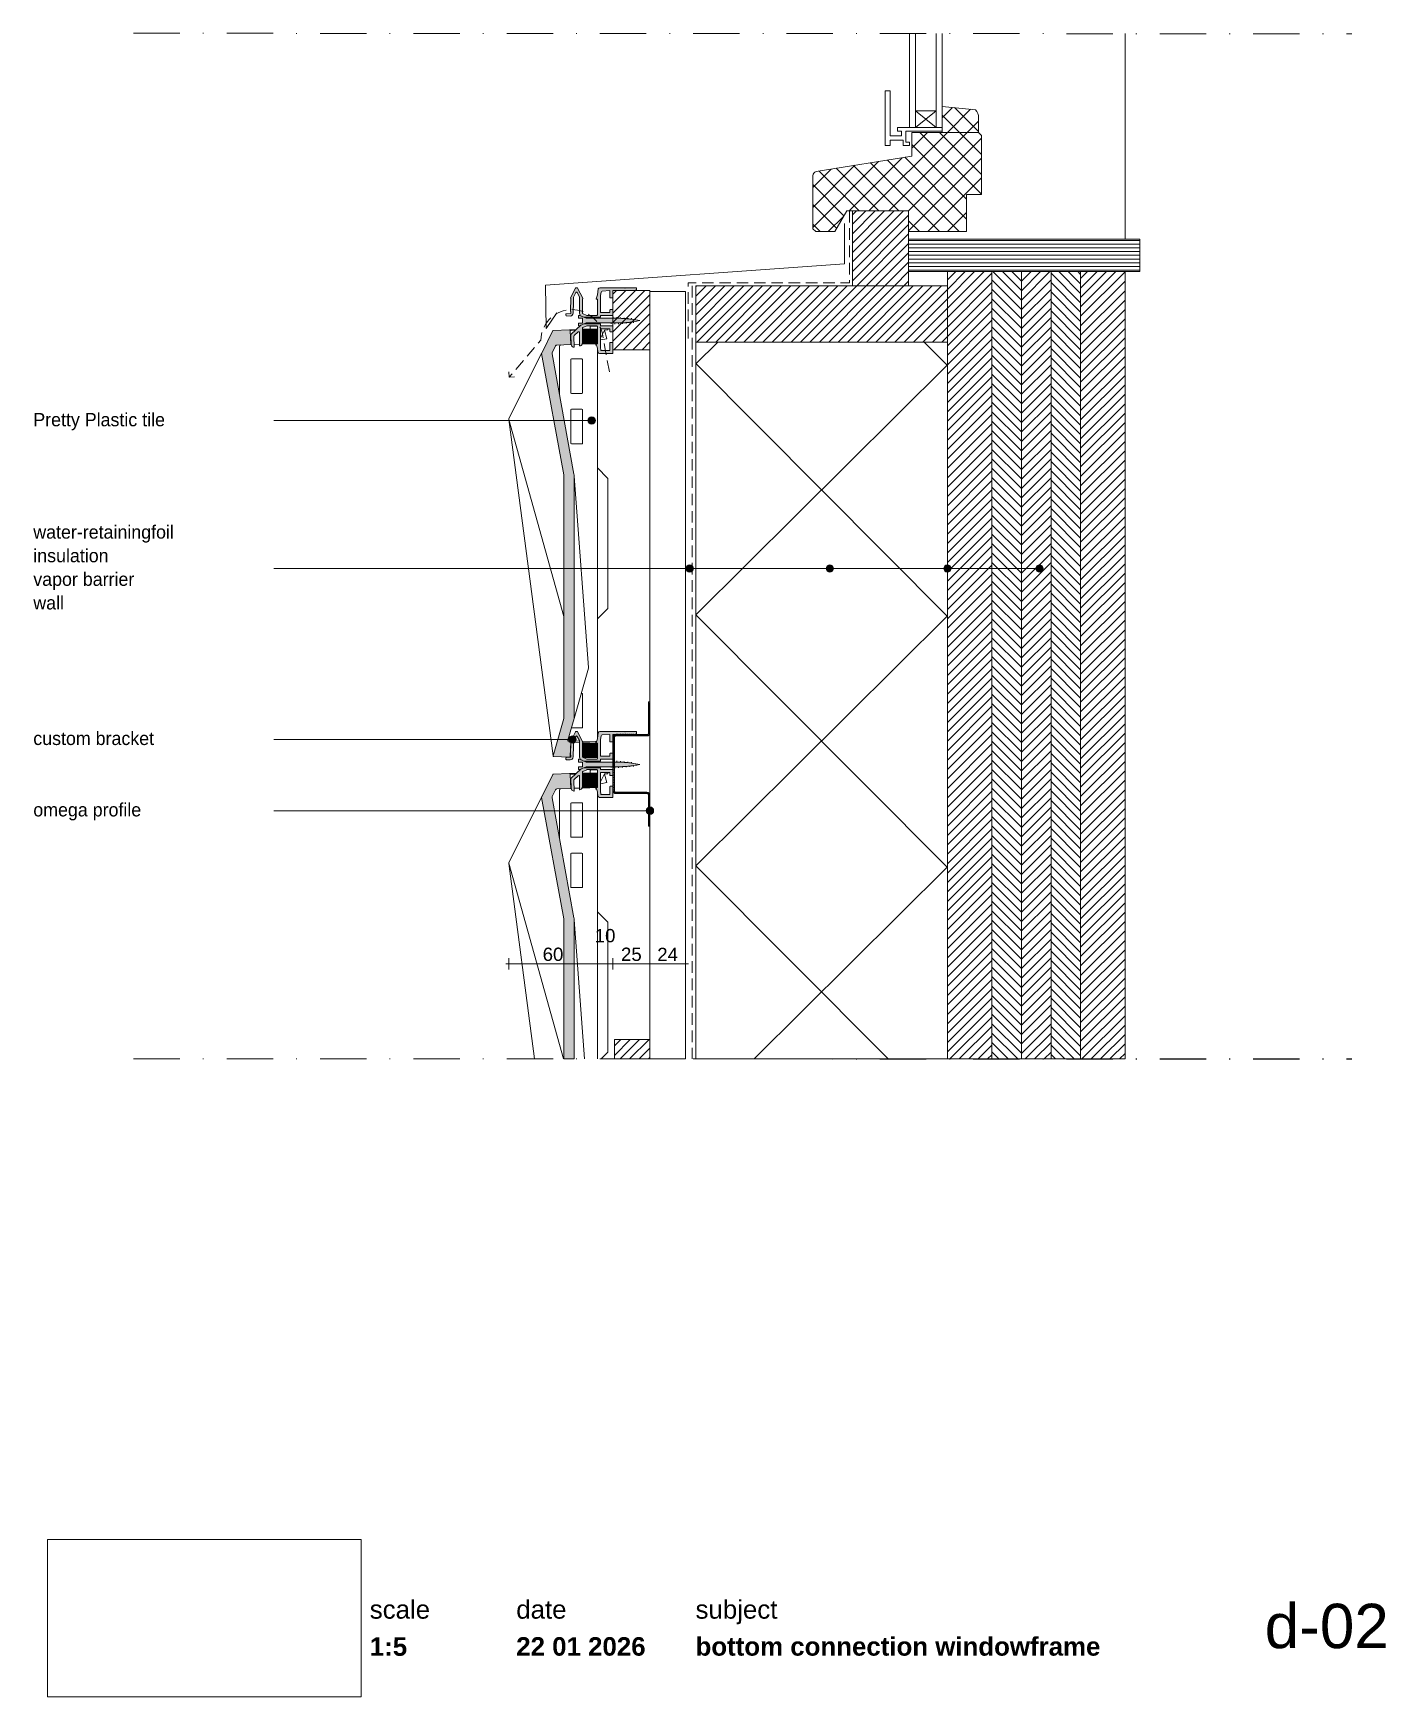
# Paper-space layout 'd-02 bottom connection windowframe' of a CAD drawing. Header units: millimetres. Extents: x 12 to 195, y 11 to 236.
import ezdxf
from ezdxf.xclip import XClip

# ---------------------------------------------------------------- set-up
doc = ezdxf.new("R2010")
doc.units = ezdxf.units.MM
doc.header["$MEASUREMENT"] = 0
doc.header["$XCLIPFRAME"] = 0
for name, pattern in [('B0302', [12.51000022888184, 6.260000228881836, -3.125, 0, -3.125000000000004]), ('B0701', [2.341199934482575, 1.559999942779541, -0.7811999917030339]), ('Wipeout_Contour', [1000, 0, -1000])]:
    doc.linetypes.add(name, pattern=pattern)
for name, color, linetype in [('#01', 7, 'Continuous'), ('Dim - 1_50_100', 7, 'Continuous'), ('Info - 1_50_100', 7, 'Continuous'), ('Info - 1_5_10', 7, 'Continuous'), ('Info - English', 7, 'Continuous')]:
    doc.layers.add(name, color=color, linetype=linetype)
doc.styles.add('GENERATED_STYLE_1', font='HelveticaNeue.ttc')
doc.styles.add('GENERATED_STYLE_2', font='HelveticaNeue.ttc')
doc.styles.add('GENERATED_STYLE_3', font='Helvetica.ttc')
doc.styles.add('GENERATED_STYLE_4', font='')
doc.styles.get('GENERATED_STYLE_4').set_extended_font_data('Work Sans')
picture_1 = doc.add_image_def('image1.png', size_in_pixel=(317, 159))
pattern_1 = [(44.99999999999999, (-5626.126061456678, 31.24545389314201), (-0.6363961030678926, 0.6363961030678927), [])]
pattern_2 = [(44.99999999999999, (-5626.126061456678, 31.24545389314201), (-1.34350288425444, 1.34350288425444), []), (135, (-5626.126061456678, 31.24545389314201), (1.34350288425444, 1.343502884254441), [])]
pattern_3 = [(315, (-5626.126061456678, 31.24545389314201), (0.6363961030678926, 0.6363961030678927), [])]

# ---------------------------------------------------------------- blocks, each defined once
blk = doc.blocks.new('Drawing_1_1', base_point=(-200.0000000000001, 60.00000000000003))
at = {"color": 2, "linetype": 'Continuous', "lineweight": 0}
for s, insert, char_height, attachment_point, style in [('\\A1;{\\pql;\\fHelvetica Neue|b0|i0|c0|p0;\\W1.000000;scale}', (57.28217586419407, 24.1376470588234), 2.5, 1, 'GENERATED_STYLE_1'), ('\\A1;{\\pql;\\fHelvetica Neue|b0|i0|c0|p0;\\W1.000000;date}', (77.07820365825638, 24.1376470588234), 2.5, 1, 'GENERATED_STYLE_1'), ('\\A1;{\\pql;\\fHelvetica Neue|b0|i0|c0|p0;\\W1.000000;subject}', (101.3074112538046, 24.13764705882346), 2.5, 1, 'GENERATED_STYLE_1'), ('\\A1;{\\pqr;\\fHelvetica Neue|b0|i0|c0|p0;\\W1.000000;d-02}', (194.9999999999999, 23.65181385244692), 6.000000000000002, 3, 'GENERATED_STYLE_1'), ('\\A1;{\\pql;\\fHelvetica Neue|b1|i0|c0|p0;\\W1.000000;1:5}', (57.28217586419407, 19.11764705882339), 2.5, 1, 'GENERATED_STYLE_2'), ('\\A1;{\\pql;\\fHelvetica Neue|b1|i0|c0|p0;\\W1.000000;22 01 2026}', (77.07820365825638, 19.1376470588234), 2.5, 1, 'GENERATED_STYLE_2'), ('\\A1;{\\pql;\\fHelvetica Neue|b1|i0|c0|p0;\\W1.000000;bottom connection windowframe}', (101.3074112538046, 19.13764705882346), 2.5, 1, 'GENERATED_STYLE_2')]:
    blk.add_mtext(s, dxfattribs=dict(at, insert=insert, char_height=char_height, attachment_point=attachment_point, style=style))
at = {"color": 254, "linetype": 'Wipeout_Contour', "lineweight": 0, "ltscale": 174.0629724563376}
blk.add_wipeout([(13.7083034910806, 11.085980385073661), (56.11012485801001, 11.085980385073661), (56.11012485801001, 32.353770912965715), (13.7083034910806, 32.353770912965715)], dxfattribs=at)
at = {"color": 9, "lineweight": 0}
image = blk.add_image(picture_1, insert=(13.7083034910806, 11.08598038507366), size_in_units=(42.40182136692941, 21.26779052789204), dxfattribs=at)
image.set_boundary_path([(-0.5, -0.5), (316.5, 158.5)])
blk = doc.blocks.new('Drawing_2_1', base_point=(-5626.126061456678, 31.24545389314201))
at = {"layer": '#01', "linetype": 'Continuous', "lineweight": 0, "true_color": 0x000000}
for points in [[(86.76526698936993, 183.6097720592088), (86.80332722886152, 183.4184303424741), (86.91171359547845, 183.2562186653169), (87.07392527263558, 183.1478322987003), (87.26526698936965, 183.1097720592085), (87.45660870610462, 183.1478322987003), (87.61882038326175, 183.2562186653169), (87.72720674987778, 183.4184303424741), (87.76526698937026, 183.6097720592088), (87.72720674987778, 183.8011137759435), (87.61882038326175, 183.9633254531007), (87.45660870610462, 184.0717118197173), (87.26526698936965, 184.1097720592091), (87.07392527263558, 184.0717118197173), (86.91171359547845, 183.9633254531007), (86.80332722886152, 183.8011137759435)], [(100.0186748125449, 163.6097720592088), (100.0567350520374, 163.4184303424741), (100.1651214186543, 163.256218665317), (100.3273330958114, 163.1478322987003), (100.5186748125455, 163.1097720592086), (100.7100165292796, 163.1478322987003), (100.8722282064367, 163.256218665317), (100.9806145730536, 163.4184303424741), (101.0186748125461, 163.6097720592088), (100.9806145730536, 163.8011137759436), (100.8722282064367, 163.9633254531007), (100.7100165292796, 164.0717118197174), (100.5186748125455, 164.1097720592091), (100.3273330958114, 164.0717118197174), (100.1651214186543, 163.9633254531007), (100.0567350520374, 163.8011137759436)], [(118.9547312846715, 163.6097720592088), (118.9927915241631, 163.4184303424741), (119.10117789078, 163.256218665317), (119.2633895679371, 163.1478322987003), (119.4547312846721, 163.1097720592086), (119.6460730014062, 163.1478322987003), (119.8082846785633, 163.256218665317), (119.9166710451802, 163.4184303424741), (119.9547312846718, 163.6097720592088), (119.9166710451802, 163.8011137759436), (119.8082846785633, 163.9633254531007), (119.6460730014062, 164.0717118197174), (119.4547312846721, 164.1097720592091), (119.2633895679371, 164.0717118197174), (119.10117789078, 163.9633254531007), (118.9927915241631, 163.8011137759436)], [(134.8459341515129, 163.6097720592088), (134.8839943910054, 163.4184303424741), (134.9923807576223, 163.256218665317), (135.1545924347795, 163.1478322987003), (135.3459341515135, 163.1097720592086), (135.5372758682476, 163.1478322987003), (135.6994875454047, 163.256218665317), (135.8078739120216, 163.4184303424741), (135.8459341515141, 163.6097720592088), (135.8078739120216, 163.8011137759436), (135.6994875454047, 163.9633254531007), (135.5372758682476, 164.0717118197174), (135.3459341515135, 164.1097720592091), (135.1545924347795, 164.0717118197174), (134.9923807576223, 163.9633254531007), (134.8839943910054, 163.8011137759436)], [(147.2864380636816, 163.6097720592088), (147.3244983031732, 163.4184303424741), (147.4328846697901, 163.256218665317), (147.5950963469472, 163.1478322987003), (147.7864380636822, 163.1097720592086), (147.9777797804163, 163.1478322987003), (148.1399914575734, 163.256218665317), (148.2483778241903, 163.4184303424741), (148.2864380636819, 163.6097720592088), (148.2483778241903, 163.8011137759436), (148.1399914575734, 163.9633254531007), (147.9777797804163, 164.0717118197174), (147.7864380636822, 164.1097720592091), (147.5950963469472, 164.0717118197174), (147.4328846697901, 163.9633254531007), (147.3244983031732, 163.8011137759436)], [(84.18939671923465, 140.5031805296066), (84.22745695872713, 140.3118388128719), (84.33584332534406, 140.1496271357147), (84.49805500250119, 140.041240769098), (84.68939671923525, 140.0031805296063), (84.88073843596933, 140.041240769098), (85.04295011312647, 140.1496271357147), (85.15133647974338, 140.3118388128719), (85.18939671923587, 140.5031805296066), (85.15133647974338, 140.6945222463413), (85.04295011312647, 140.8567339234985), (84.88073843596933, 140.9651202901151), (84.68939671923525, 141.0031805296068), (84.49805500250119, 140.9651202901151), (84.33584332534406, 140.8567339234985), (84.22745695872713, 140.6945222463413)], [(94.64593415151424, 130.8629485474509), (94.68399439100583, 130.6716068307162), (94.79238075762275, 130.5093951535591), (94.95459243477988, 130.4010087869424), (95.14593415151396, 130.3629485474507), (95.33727586824892, 130.4010087869424), (95.49948754540605, 130.5093951535591), (95.60787391202209, 130.6716068307162), (95.64593415151457, 130.8629485474509), (95.60787391202209, 131.0542902641857), (95.49948754540605, 131.2165019413428), (95.33727586824892, 131.3248883079595), (95.14593415151396, 131.3629485474512), (94.95459243477988, 131.3248883079595), (94.79238075762275, 131.2165019413428), (94.68399439100583, 131.0542902641857)]]:
    blk.add_hatch(color=18, dxfattribs=at).paths.add_polyline_path(points)
at = {"layer": 'Info - 1_50_100', "linetype": 'Continuous', "lineweight": 0, "true_color": 0x000000}
h = blk.add_hatch(dxfattribs=at)
h.set_pattern_fill('310_Naaldhout__01__0001', color=18, style=0, pattern_type=2)
h.set_pattern_definition(pattern_1)
h.paths.add_polyline_path([(130.1078370829103, 211.9459769764791), (122.5078370829094, 211.9459769764791), (122.5078370829094, 201.8146883869943), (130.1078370829103, 201.8146883869943), (130.1078370829103, 209.145976976479)])
h = blk.add_hatch(dxfattribs=at)
h.set_pattern_fill('325_Houtachtig_plaatmate_E0', color=18, style=0, pattern_type=2)
h.set_pattern_definition([(0, (267.6619312800694, 205.9459769657319), (0, 0.5), [])])
h.paths.add_polyline_path([(161.3459341515142, 203.7459769549847), (161.3459341515142, 208.145976976479), (130.1078370829103, 208.145976976479), (130.1078370829103, 203.7459769549847)])
h = blk.add_hatch(dxfattribs=at)
h.set_pattern_fill('310_Naaldhout__01__0001', color=18, style=0, pattern_type=2)
h.set_pattern_definition(pattern_1)
h.paths.add_polyline_path([(141.3459342142911, 203.7459770742161), (135.3459349593499, 203.7459770742161), (135.3459349593499, 97.3009096612989), (141.3459342142911, 97.3009096612989)])
h = blk.add_hatch(dxfattribs=at)
h.set_pattern_fill('310_Naaldhout__02__0001', color=18, style=0, pattern_type=2)
h.set_pattern_definition(pattern_3)
h.paths.add_polyline_path([(145.3459346613264, 203.7459770742161), (141.3459342142911, 203.7459770742161), (141.3459342142911, 97.3009096612989), (145.3459346613264, 97.3009096612989)])
h = blk.add_hatch(dxfattribs=at)
h.set_pattern_fill('310_Naaldhout__01__0001', color=18, style=0, pattern_type=2)
h.set_pattern_definition(pattern_1)
h.paths.add_polyline_path([(149.3459351083617, 203.7459770742161), (145.3459346613264, 203.7459770742161), (145.3459346613264, 97.3009096612989), (149.3459351083617, 97.3009096612989)])
h = blk.add_hatch(dxfattribs=at)
h.set_pattern_fill('310_Naaldhout__02__0001', color=18, style=0, pattern_type=2)
h.set_pattern_definition(pattern_3)
h.paths.add_polyline_path([(153.3459355553969, 203.7459770742161), (149.3459351083617, 203.7459770742161), (149.3459351083617, 97.3009096612989), (153.3459355553969, 97.3009096612989)])
h = blk.add_hatch(dxfattribs=at)
h.set_pattern_fill('310_Naaldhout__01__0001', color=18, style=0, pattern_type=2)
h.set_pattern_definition(pattern_1)
h.paths.add_polyline_path([(159.3459348103381, 203.7459770742161), (153.3459355553969, 203.7459770742161), (153.3459355553969, 97.3009096612989), (159.3459348103381, 97.3009096612989)])
h = blk.add_hatch(dxfattribs=at)
h.set_pattern_fill('310_Naaldhout__01__0001', color=18, style=0, pattern_type=2)
h.set_pattern_definition(pattern_1)
h.paths.add_polyline_path([(101.3459341515137, 201.8146883869943), (101.3459341515137, 194.2146883869943), (135.3459341515135, 194.2146883869943), (135.3459341515135, 201.8146883869943)])
h = blk.add_hatch(dxfattribs=at)
h.set_pattern_fill('415_Isolatie_ruit_0001', color=18, style=0, pattern_type=2)
h.set_pattern_definition([(314.8482473275195, (101.3459341515137, 89.44881628600525), (16.97032465217232, 16.8806672543051), []), (224.8482473275195, (101.3459341515137, 89.44881628600525), (-16.97032465217232, 17.06045824264919), [])])
h.paths.add_polyline_path([(135.3459349593499, 194.2146892252307), (101.3459354063853, 194.2146892252307), (101.3459354063853, 97.3009096612989), (135.3459349593499, 97.3009096612989)])
at = {"layer": 'Info - 1_5_10', "linetype": 'Continuous', "lineweight": 0, "true_color": 0x99a3a6}
h = blk.add_hatch(dxfattribs=at)
h.set_pattern_fill('305_Loofhout__02__0001', color=253, style=0, pattern_type=2)
h.set_pattern_definition(pattern_2)
h.paths.add_polyline_path([(134.6320149397275, 222.545976976479), (139.5459341515135, 222.545976976479), (139.5459341515135, 224.520020819945, 0.2469138682532417), (139.1199999957511, 225.6147251666247), (134.6320149397275, 226.0851849584241)])
h = blk.add_hatch(dxfattribs=at)
h.set_pattern_fill('305_Loofhout__02__0001', color=253, style=0, pattern_type=2)
h.set_pattern_definition(pattern_2)
h.paths.add_polyline_path([(117.1459341515142, 216.694194576479), (117.1459341515142, 209.5459769764792), (117.5459341515142, 209.145976976479), (120.1459341515143, 209.145976976479), (121.7459341515141, 211.9459769764791), (130.1078370829103, 211.9459769764791), (130.1078370829103, 209.145976976479), (137.9459341515146, 209.145976976479), (137.9459341515146, 214.1459769764791), (139.9459341515143, 214.1459769764791), (139.9459341515143, 222.1459769764791), (139.5459341515135, 222.545976976479), (130.545934151514, 222.545976976479), (130.545934151514, 219.345976976479), (117.6273059471145, 217.2823505234967, 0.340988064139395)])
at = {"layer": 'Info - 1_5_10', "linetype": 'Continuous', "lineweight": 0, "true_color": 0xe9ebeb}
for points in [[(88.48593420290118, 197.8228710930887), (90.08593419055887, 197.8228710930886, 0.4142135623730989), (90.12593419025006, 197.86287109278), (90.12593419025006, 198.5828710872257, 0.4142135623726788), (90.08593419055887, 198.6228710869171), (89.78593419287328, 198.6228710869171, 0.4142135623734071), (89.74593419318123, 198.5828710872257), (89.74593419318123, 198.2628710896943, -0.414213562372891), (89.70593419349004, 198.2228710900028), (88.48593420290207, 198.2228710900029, -0.4142135623736158), (88.44593420321002, 198.2628710896943), (88.4466965958124, 200.5098667748495), (88.53805237312962, 200.9710606379247, -0.3384598538292494), (88.6838417657767, 201.0995812941503), (89.70314393456214, 201.1708578452206, -0.4348123749608888), (89.74593419318123, 201.1309552835179), (89.74593419318123, 200.2170387967937, 0.4142135623726783), (89.78593419287328, 200.1770387971022), (90.10593419040447, 200.1770387971022, 0.414213562372683), (90.14593419009654, 200.2170387967937), (90.14593419009654, 201.1312065135165, -0.414213562372679), (90.1859341897877, 201.171206513208), (90.54105510174625, 201.171206513208, 0.1532443589490947), (90.56391224442618, 201.1783804408875, -0.3138593383616773), (90.67819795782839, 201.1783804408867, 0.3138593383651004), (90.72391224319088, 201.1783804408867, -0.3138593383655107), (90.83819795659487, 201.1783804408867, 0.3138593383656995), (90.88391224195558, 201.1783804408867, -0.3138593383655549), (90.99819795536047, 201.1783804408867, 0.3138593383655878), (91.04391224072205, 201.1783804408867, -0.3138593383653822), (91.15819795412605, 201.1783804408867, 0.3138593383652675), (91.20391223948765, 201.1783804408866, -0.3138593383656388), (91.31819795289164, 201.1783804408866, 0.3138593383651566), (91.36391223825325, 201.1783804408866, -0.3138593383656388), (91.47819795165813, 201.1783804408866, 0.3138593383652113), (91.52391223701883, 201.1783804408866, -0.3138593383653824), (91.63819795042284, 201.1783804408866, 0.3138593383654765), (91.68391223578531, 201.1783804408866, -0.3138593383656388), (91.79819794918842, 201.1783804408866, 0.3138593383654904), (91.84391223455091, 201.1783804408866, -0.3138593383656214), (91.9581979479549, 201.1783804408867, 0.3138593383652675), (92.00391223331562, 201.1783804408866, -0.3138593383656388), (92.1181979467205, 201.1783804408866, 0.3138593383654904), (92.16391223208208, 201.1783804408867, -0.3138593383653768), (92.27819794548608, 201.1783804408867, 0.3138593383658112), (92.32391223084768, 201.1783804408867, -0.3138593383655778), (92.43819794425167, 201.1783804408866, 0.3138593383654765), (92.48391222961328, 201.1783804408866, -0.3138593383655158), (92.59819794301727, 201.1783804408866, 0.3138593383654765), (92.64391222837887, 201.1783804408866, -0.3138593383655778), (92.75819794178287, 201.1783804408866, 0.3138593383653787), (92.80391222714445, 201.1783804408866, -0.3138308322873239), (92.91818942186403, 201.1783863718794, 0.2165739806985618), (92.95074458199704, 201.1724091165833), (93.31563559064548, 201.2636318687453, 0.3441507314089047), (93.34593416541014, 201.3024375684517), (93.34593416541014, 201.5121108245451, 0.4131689875748955), (93.30607687413828, 201.5521105696645), (91.7849329794187, 201.5575376052997), (91.74593297971967, 201.5186764989866), (91.70693298002064, 201.5578158884903), (88.35441974656266, 201.5697767613893, 0.3788661086953874), (88.1552851979448, 201.3948599726289), (88.05659326144699, 200.6141167029918), (88.0530871748091, 200.597663456728), (87.88765244057385, 200.0515947012091, 0.5032455528953111), (87.92593420722206, 199.9999970156448), (88.04593420629558, 199.9999970156448), (88.04593420629558, 197.9216990531879, -0.4142135623730951), (87.94593420706764, 197.8216990539593), (86.65369810948408, 197.8216990539593, -0.1066148289769721), (86.61247929384253, 197.8305891795034), (86.04709176187964, 198.0863748973793, -0.2945892852057491), (86.02357928844472, 198.1228188468531), (86.02357928844472, 200.0739156835526), (86.05070899270385, 200.0739156835526, 0.5621092908558138), (86.08623349379042, 200.1323007260196), (85.37026063414466, 201.5157393690999, 0.280320148986189), (85.28144938142823, 201.5697767613894), (85.18951574843658, 201.5697767613894, 0.279324642321902), (85.10087483494911, 201.5160670235769), (84.40890974239235, 200.1910276734262, 0.551884878663994), (84.44297012793012, 200.1325359360874), (84.47188063572142, 200.1315263589089), (84.41142550391945, 198.4003178923878, 0.2701768614908147), (84.43048695660326, 198.3648250351657, -0.2701768615463996), (84.44954840928798, 198.3293321779301), (84.44237209014017, 198.1238292855705, -0.3824410570997929), (84.40538472844406, 198.0853370439699), (83.83542904835828, 198.042638171691, 0.3824410571265239), (83.79844168667017, 198.004145930098), (83.7927127299487, 197.8400900750496, 0.4142135623728338), (83.86987203576712, 197.7573468497794), (84.36835239263374, 197.7399395320705, 0.4142135624145878), (84.7820685189875, 198.125736061219), (84.83455901446035, 199.6288671845332, 0.1638864810348171), (84.81630517503547, 199.6900418028718, -0.1638864810348737), (84.79805133561058, 199.7512164212102), (84.81573457757551, 200.2575982169936, -0.1120556062271076), (84.82703274601988, 200.3003985287664), (85.1457680817278, 200.9107427016719, -0.6071877930533163), (85.32322024793082, 200.9104150471949), (85.62120179835198, 200.3346401610042, -0.1199640936569042), (85.64357929137678, 200.2427149471261), (85.64357929137589, 198.0879639677561, 0.2945892852054213), (85.87870402572406, 197.7235244730178), (86.2153868551534, 197.5712065417698), (88.44593420321002, 197.5712065417697), (88.44593420321002, 197.7828710933972, -0.4142135623730953)], [(90.14593419009654, 194.1253742913367, 0.4142135623727902), (90.10593419040447, 194.1653742910282), (89.78593419287328, 194.1653742910282, 0.4142135623725869), (89.74593419318123, 194.1253742913367), (89.74593419318123, 193.1112065753853, -0.4142135623732983), (89.70593419349004, 193.0712065756938), (88.53226680065518, 193.0712065756939, -0.3798864104167328), (88.49254781578875, 193.1064734774046), (88.44621521803475, 193.4952851513814), (88.44593420321002, 195.9795420007879, -0.4142135623725869), (88.48593420290118, 196.0195420004794), (89.70593419349004, 196.0195420004794, -0.4142135623731967), (89.74593419318123, 195.9795420007879), (89.74593419318123, 195.6595420032565, 0.4142135623727902), (89.78593419287328, 195.619542003565), (90.08593419055887, 195.619542003565, 0.4142135623731967), (90.12593419025006, 195.6595420032565), (90.12593419025006, 196.3795419977021, 0.4142135623730951), (90.08593419055887, 196.4195419973936), (88.48593420290118, 196.4195419973937, -0.4142135623728918), (88.44593420321002, 196.459541997085), (88.44593420321002, 196.6712065487126), (86.21242524578233, 196.6712065487126), (85.86705385180605, 196.5149578433366, 0.07719877661468819), (85.81566536282193, 196.4813670599041), (84.50525964934653, 195.285691800865, 0.2034522994250026), (84.44924944444222, 195.1397802285575), (84.48957758386567, 193.9902711531072, 0.0545292150075244), (84.4926952684073, 193.9687487687264), (84.54770986104964, 193.755790244691, 0.350472870643332), (84.86513194944845, 193.5233164226716, 0.4119366216233153), (84.90342642314008, 193.5646520827921), (84.8558927155576, 194.9506288573931, -0.2032898881060238), (84.9119072359299, 195.0964157357086), (85.46176574271414, 195.5921139471441, -0.6492723048424657), (85.62872375323494, 195.5179386429711), (85.63047241493749, 193.7450800663476, 0.413485737911898), (85.67041242574369, 193.7051195656504, 0.3485358030604757), (85.97765551781134, 193.9481545476614), (86.02716296873592, 194.1704343986239, 0.05488477589012855), (86.02955468079188, 194.1921913103602), (86.02923272450181, 196.0825694873923, -0.2946355591848806), (86.08801390665289, 196.1736963923995), (86.61177916956132, 196.4106518718563, -0.1066148289371741), (86.65299798518866, 196.4195419973939), (87.94593420706764, 196.4195419973938, -0.4142135623730543), (88.04593420629647, 196.3195419981652), (88.04593420629647, 193.9999970619303), (87.92593420722206, 193.9999970619303, 0.5032455528954611), (87.88765244057385, 193.948399376366), (88.04947787075079, 193.4142442506208, -0.04391846951814006), (88.05666396184186, 193.3799213111602), (88.12010485215805, 192.8475410873328, 0.3798864104170209), (88.3186997764902, 192.6712065787796), (90.10593419040447, 192.6712065787795, 0.4142135623726885), (90.14593419009564, 192.7112065784709)], [(88.48593420290118, 137.8228710930887), (90.08593419055887, 137.8228710930886, 0.4142135623730989), (90.12593419025006, 137.86287109278), (90.12593419025006, 138.5828710872257, 0.4142135623726788), (90.08593419055887, 138.6228710869172), (89.78593419287328, 138.6228710869172, 0.4142135623734071), (89.74593419318123, 138.5828710872257), (89.74593419318123, 138.2628710896944, -0.414213562372891), (89.70593419349004, 138.2228710900028), (88.48593420290207, 138.2228710900029, -0.4142135623736158), (88.44593420321002, 138.2628710896944), (88.4466965958124, 140.5098667748495), (88.53805237312962, 140.9710606379247, -0.3384598538292494), (88.6838417657767, 141.0995812941503), (89.70314393456214, 141.1708578452206, -0.4348123749608888), (89.74593419318123, 141.130955283518), (89.74593419318123, 140.2170387967937, 0.4142135623726783), (89.78593419287328, 140.1770387971023), (90.10593419040447, 140.1770387971023, 0.414213562372683), (90.14593419009654, 140.2170387967937), (90.14593419009654, 141.1312065135166, -0.414213562372679), (90.1859341897877, 141.171206513208), (90.54105510174625, 141.171206513208, 0.1532443589490947), (90.56391224442618, 141.1783804408875, -0.3138593383616773), (90.67819795782839, 141.1783804408868, 0.3138593383651004), (90.72391224319088, 141.1783804408868, -0.3138593383655107), (90.83819795659487, 141.1783804408868, 0.3138593383656995), (90.88391224195558, 141.1783804408868, -0.3138593383655549), (90.99819795536047, 141.1783804408868, 0.3138593383655878), (91.04391224072205, 141.1783804408868, -0.3138593383653822), (91.15819795412605, 141.1783804408868, 0.3138593383652675), (91.20391223948765, 141.1783804408867, -0.3138593383656388), (91.31819795289164, 141.1783804408867, 0.3138593383651566), (91.36391223825325, 141.1783804408867, -0.3138593383656388), (91.47819795165813, 141.1783804408867, 0.3138593383652113), (91.52391223701883, 141.1783804408867, -0.3138593383653824), (91.63819795042284, 141.1783804408867, 0.3138593383654765), (91.68391223578531, 141.1783804408867, -0.3138593383656388), (91.79819794918842, 141.1783804408867, 0.3138593383654904), (91.84391223455091, 141.1783804408867, -0.3138593383656214), (91.9581979479549, 141.1783804408868, 0.3138593383652675), (92.00391223331562, 141.1783804408867, -0.3138593383656388), (92.1181979467205, 141.1783804408867, 0.3138593383654904), (92.16391223208208, 141.1783804408868, -0.3138593383653768), (92.27819794548608, 141.1783804408868, 0.3138593383658112), (92.32391223084768, 141.1783804408868, -0.3138593383655778), (92.43819794425167, 141.1783804408867, 0.3138593383654765), (92.48391222961328, 141.1783804408867, -0.3138593383655158), (92.59819794301727, 141.1783804408867, 0.3138593383654765), (92.64391222837887, 141.1783804408867, -0.3138593383655778), (92.75819794178287, 141.1783804408867, 0.3138593383653787), (92.80391222714445, 141.1783804408867, -0.3138308322873239), (92.91818942186403, 141.1783863718794, 0.2165739806985618), (92.95074458199704, 141.1724091165833), (93.31563559064548, 141.2636318687454, 0.3441507314089047), (93.34593416541014, 141.3024375684518), (93.34593416541014, 141.5121108245451, 0.4131689875748955), (93.30607687413828, 141.5521105696645), (91.7849329794187, 141.5575376052997), (91.74593297971967, 141.5186764989866), (91.70693298002064, 141.5578158884904), (88.35441974656266, 141.5697767613893, 0.3788661086953874), (88.1552851979448, 141.394859972629), (88.05659326144699, 140.6141167029918), (88.0530871748091, 140.597663456728), (87.88765244057385, 140.0515947012092, 0.5032455528953111), (87.92593420722206, 139.9999970156448), (88.04593420629558, 139.9999970156448), (88.04593420629558, 137.9216990531879, -0.4142135623730951), (87.94593420706764, 137.8216990539594), (86.65369810948408, 137.8216990539594, -0.1066148289769721), (86.61247929384253, 137.8305891795035), (86.04709176187964, 138.0863748973793, -0.2945892852057491), (86.02357928844472, 138.1228188468532), (86.02357928844472, 140.0739156835526), (86.05070899270385, 140.0739156835526, 0.5621092908558138), (86.08623349379042, 140.1323007260196), (85.37026063414466, 141.5157393690999, 0.280320148986189), (85.28144938142823, 141.5697767613894), (85.18951574843658, 141.5697767613894, 0.279324642321902), (85.10087483494911, 141.5160670235769), (84.40890974239235, 140.1910276734262, 0.551884878663994), (84.44297012793012, 140.1325359360875), (84.47188063572142, 140.131526358909), (84.41142550391945, 138.4003178923878, 0.2701768614908147), (84.43048695660326, 138.3648250351657, -0.2701768615463996), (84.44954840928798, 138.3293321779302), (84.44237209014017, 138.1238292855705, -0.3824410570997929), (84.40538472844406, 138.08533704397), (83.83542904835828, 138.0426381716911, 0.3824410571265239), (83.79844168667017, 138.004145930098), (83.7927127299487, 137.8400900750497, 0.4142135623728338), (83.86987203576712, 137.7573468497795), (84.36835239263374, 137.7399395320705, 0.4142135624145878), (84.7820685189875, 138.1257360612191), (84.83455901446035, 139.6288671845333, 0.1638864810348171), (84.81630517503547, 139.6900418028718, -0.1638864810348737), (84.79805133561058, 139.7512164212103), (84.81573457757551, 140.2575982169936, -0.1120556062271076), (84.82703274601988, 140.3003985287664), (85.1457680817278, 140.910742701672, -0.6071877930533163), (85.32322024793082, 140.9104150471949), (85.62120179835198, 140.3346401610042, -0.1199640936569042), (85.64357929137678, 140.2427149471262), (85.64357929137589, 138.0879639677561, 0.2945892852054213), (85.87870402572406, 137.7235244730178), (86.2153868551534, 137.5712065417698), (88.44593420321002, 137.5712065417698), (88.44593420321002, 137.7828710933972, -0.4142135623730953)], [(90.14593419009654, 134.1253742913368, 0.4142135623727902), (90.10593419040447, 134.1653742910282), (89.78593419287328, 134.1653742910282, 0.4142135623725869), (89.74593419318123, 134.1253742913368), (89.74593419318123, 133.1112065753853, -0.4142135623732983), (89.70593419349004, 133.0712065756938), (88.53226680065518, 133.0712065756939, -0.3798864104167328), (88.49254781578875, 133.1064734774046), (88.44621521803475, 133.4952851513814), (88.44593420321002, 135.9795420007879, -0.4142135623725869), (88.48593420290118, 136.0195420004794), (89.70593419349004, 136.0195420004794, -0.4142135623731967), (89.74593419318123, 135.9795420007879), (89.74593419318123, 135.6595420032565, 0.4142135623727902), (89.78593419287328, 135.619542003565), (90.08593419055887, 135.619542003565, 0.4142135623731967), (90.12593419025006, 135.6595420032565), (90.12593419025006, 136.3795419977022, 0.4142135623730951), (90.08593419055887, 136.4195419973937), (88.48593420290118, 136.4195419973937, -0.4142135623728918), (88.44593420321002, 136.4595419970851), (88.44593420321002, 136.6712065487127), (86.21242524578233, 136.6712065487127), (85.86705385180605, 136.5149578433366, 0.07719877661468819), (85.81566536282193, 136.4813670599041), (84.50525964934653, 135.285691800865, 0.2034522994250026), (84.44924944444222, 135.1397802285576), (84.48957758386567, 133.9902711531072, 0.0545292150075244), (84.4926952684073, 133.9687487687264), (84.54770986104964, 133.755790244691, 0.350472870643332), (84.86513194944845, 133.5233164226717, 0.4119366216233153), (84.90342642314008, 133.5646520827921), (84.8558927155576, 134.9506288573931, -0.2032898881060238), (84.9119072359299, 135.0964157357086), (85.46176574271414, 135.5921139471441, -0.6492723048424657), (85.62872375323494, 135.5179386429711), (85.63047241493749, 133.7450800663476, 0.413485737911898), (85.67041242574369, 133.7051195656504, 0.3485358030604757), (85.97765551781134, 133.9481545476615), (86.02716296873592, 134.1704343986239, 0.05488477589012855), (86.02955468079188, 134.1921913103603), (86.02923272450181, 136.0825694873923, -0.2946355591848806), (86.08801390665289, 136.1736963923996), (86.61177916956132, 136.4106518718564, -0.1066148289371741), (86.65299798518866, 136.4195419973939), (87.94593420706764, 136.4195419973938, -0.4142135623730543), (88.04593420629647, 136.3195419981652), (88.04593420629647, 133.9999970619303), (87.92593420722206, 133.9999970619303, 0.5032455528954611), (87.88765244057385, 133.948399376366), (88.04947787075079, 133.4142442506209, -0.04391846951814006), (88.05666396184186, 133.3799213111602), (88.12010485215805, 132.8475410873328, 0.3798864104170209), (88.3186997764902, 132.6712065787796), (90.10593419040447, 132.6712065787796, 0.4142135623726885), (90.14593419009564, 132.7112065784709)]]:
    blk.add_hatch(color=254, dxfattribs=at).paths.add_polyline_path(points)
at = {"layer": 'Info - 1_5_10', "linetype": 'Continuous', "lineweight": 0, "true_color": 0x99a3a6}
h = blk.add_hatch(dxfattribs=at)
h.set_pattern_fill('310_Naaldhout__01__0001', color=253, style=0, pattern_type=2)
h.set_pattern_definition(pattern_1)
h.paths.add_polyline_path([(90.14532658921138, 201.1712065132023), (90.14532658921138, 193.1712065749167), (95.14593415151396, 193.1712065749167), (95.14593415151396, 201.1712065132023)])
at = {"layer": 'Info - 1_5_10', "linetype": 'Continuous', "lineweight": 0, "true_color": 0xd1d7d8}
for points in [[(84.90742535802642, 176.0041825912067), (84.90619639271557, 176.0758178934265), (84.90252419602928, 176.1483370979069), (84.89645269029467, 176.2208728185533), (84.88805449544489, 176.2925574717249), (84.87743006042159, 176.3625336532099), (81.91210385264291, 192.6254540768488), (81.90953653151212, 192.649644818803), (81.90949844483254, 192.6742896135644), (81.9119900606351, 192.6990856103128), (81.91698076037035, 192.7237281001622), (81.92440921516476, 192.7479142606167), (81.93204679848876, 192.7667346212543), (82.39677168995208, 193.6981740867171, -0.274850241217524), (82.56873673623488, 193.808728648783), (84.44349233600512, 193.8741965569357), (84.37692764153849, 195.7803600073999, 0.4140854320686252), (84.27354233204909, 195.8768106569209), (82.08160799476883, 195.8012267142561, 0.2749678799591762), (82.02999224743124, 195.7680594348934), (80.51525992831365, 192.7333253803982), (80.5098117718286, 192.719114942981), (80.50563142822486, 192.7019761349428), (80.50388815547916, 192.6846274784215), (80.50462390025803, 192.6674864171469), (83.49431848352484, 176.2691359485554), (83.50066639748644, 176.2218632636327), (83.50497478797259, 176.1735793550214), (83.50715211415593, 176.1253101160417), (83.50742536901379, 143.3815390356222), (83.50633680718201, 143.3626439426517), (83.50309418682312, 143.3437434614721), (82.06681063023336, 138.2736783624422, 0.4868916708555518), (82.12247049683263, 138.1973578487223), (84.27354233204997, 138.1231829578528, 0.414085432068016), (84.37692764153849, 138.2196336073737), (84.44349233600512, 140.1257970578277), (84.2510070895095, 140.132518790751, -0.4867563807648648), (84.0655616452981, 140.3869174696731), (84.89514767103313, 143.3149141647), (84.9012107872662, 143.3408698899009), (84.90524820282275, 143.367086937884), (84.90721887794805, 143.3932988160807)], [(88.04593420629558, 196.0068931353433), (86.20692684922471, 195.9434790885476, 0.3940368226724141), (86.11043399485041, 195.8470284390265), (86.04349232366192, 193.9300697876916), (88.04593420629558, 193.9999965990957)], [(86.20692684922382, 138.0565145262262), (88.04593420629558, 137.9931004794306), (88.04593420629558, 139.9999970156677), (86.04349232366192, 140.0699238270718), (86.11043399485041, 138.152965175747, 0.3940368226717691)], [(80.50388815547916, 132.6846274784214), (80.50462390025803, 132.6674864171468), (83.49431848352484, 116.2691359485553), (83.50066639748644, 116.2218632636327), (83.50497478797259, 116.1735793550213), (83.50715211415593, 116.1253101160417), (83.50730920842776, 97.3009096612989), (84.90730693580684, 97.3009096612989), (84.90742535802642, 116.0041825912067), (84.90619639271557, 116.0758178934264), (84.90252419602928, 116.1483370979069), (84.89645269029467, 116.2208728185532), (84.88805449544489, 116.2925574717249), (84.87743006042159, 116.3625336532098), (81.91210385264291, 132.6254540768487), (81.90953653151212, 132.649644818803), (81.90949844483254, 132.6742896135644), (81.9119900606351, 132.6990856103128), (81.91698076037035, 132.7237281001621), (81.92440921516476, 132.7479142606167), (81.93204679848876, 132.7667346212542), (82.39677168995208, 133.698174086717, -0.2748502412175134), (82.56873673623488, 133.808728648783), (84.44349233600512, 133.8741965569357), (84.37692764153849, 135.7803600073998, 0.4140854320686544), (84.27354233204909, 135.8768106569208), (82.08160799476883, 135.801226714256, 0.2749678799591278), (82.02999224743124, 135.7680594348933), (80.51525992831365, 132.7333253803981), (80.5098117718286, 132.7191149429809), (80.50563142822486, 132.7019761349427)], [(88.04593420629558, 136.0068931353432), (86.20692684922471, 135.9434790885476, 0.3940368226724141), (86.11043399485041, 135.8470284390265), (86.04349232366192, 133.9300697876915), (88.04593420629558, 133.9999965990957)]]:
    blk.add_hatch(color=254, dxfattribs=at).paths.add_polyline_path(points)
at = {"layer": 'Info - 1_5_10', "linetype": 'Continuous', "lineweight": 0, "true_color": 0xffffff}
for points in [[(93.77788210203164, 197.1183751941697, 0.01785136125707845), (92.67743919648908, 197.3038522675095), (92.66656779819814, 197.4274784748051), (92.65586505034929, 197.3078495805943, 0.00772063941541663), (92.17611744773357, 197.3618299977656), (92.16646270716922, 197.469996207892), (92.15724860361885, 197.3647334089423, 0.007718178801854274), (91.67617864235922, 197.4033962947905), (91.6665369264189, 197.5146036914749), (91.65701565044948, 197.4046685233873, 0.00767841956179536), (91.1774882105707, 197.4288196073015), (91.1665313454586, 197.5582309025326), (91.15544527893071, 197.4295750911552, 0.007604617725414691), (90.68000439328384, 197.4382982885654), (90.66653450209384, 197.6019024945966), (90.6524630550889, 197.438360415096), (90.1805244219851, 197.4383682901381), (90.16644293687915, 197.6093652247101), (90.15173730895486, 197.4383751917012), (86.52998742110185, 197.4383751917013), (85.6267793686163, 197.819729702751, 0.5367041045605829), (85.48788216598346, 197.7276047473206), (85.48883730438739, 197.4630071311335), (85.49466411147489, 197.4539417601605), (85.5051679547847, 197.4490350748466), (86.03788216174024, 197.4488439078267), (86.03788216174024, 196.7879064805439), (85.50250268309068, 196.7871519032034), (85.49334733555457, 196.7815104798827), (85.48819405452512, 196.7711159893776), (85.48788216598346, 196.5091456410192, 0.5367041045608849), (85.6267793686163, 196.4170206855887), (86.52998742110185, 196.7983751966385), (89.90173731091832, 196.7983751966386), (89.91070959247605, 196.695033317096), (89.92279322937247, 196.6950333170954), (89.93052979736672, 196.7983751966384), (90.40173735798263, 196.7983751966387), (90.41768987032751, 196.6251356297669), (90.43052098969096, 196.7983751966383), (90.63096837901429, 196.7983751966383, 0.004369740764550668), (90.904217485277, 196.7998080352007), (90.91781359664265, 196.6557697789787), (90.92859431841393, 196.8012085032149, 0.00764654708744964), (91.40648143722885, 196.8168327640289), (91.41775232360683, 196.6986628393459), (91.42667891702239, 196.8186382279759, 0.007702917236351659), (91.90733404192919, 196.849841667278), (91.91771492830014, 196.7418329602476), (91.92598751128057, 196.8521045926809, 0.007724266795643549), (92.4067272840725, 196.8987945429545), (92.41774288413308, 196.7858677688478), (92.42659126960095, 196.9018375563383, 0.007706227061607669), (92.90436625520027, 196.9645548767626), (92.91780343107004, 196.8303073666889), (92.92874182645593, 196.9681572330117, 0.01379228786825686)], [(93.77788210203164, 137.1183751941698, 0.01785136125707845), (92.67743919648908, 137.3038522675096), (92.66656779819814, 137.4274784748051), (92.65586505034929, 137.3078495805944, 0.00772063941541663), (92.17611744773357, 137.3618299977657), (92.16646270716922, 137.4699962078921), (92.15724860361885, 137.3647334089423, 0.007718178801854274), (91.67617864235922, 137.4033962947905), (91.6665369264189, 137.514603691475), (91.65701565044948, 137.4046685233873, 0.00767841956179536), (91.1774882105707, 137.4288196073016), (91.1665313454586, 137.5582309025326), (91.15544527893071, 137.4295750911552, 0.007604617725414691), (90.68000439328384, 137.4382982885655), (90.66653450209384, 137.6019024945967), (90.6524630550889, 137.438360415096), (90.1805244219851, 137.4383682901382), (90.16644293687915, 137.6093652247101), (90.15173730895486, 137.4383751917012), (86.52998742110185, 137.4383751917013), (85.6267793686163, 137.8197297027511, 0.5367041045605829), (85.48788216598346, 137.7276047473206), (85.48883730438739, 137.4630071311335), (85.49466411147489, 137.4539417601605), (85.5051679547847, 137.4490350748467), (86.03788216174024, 137.4488439078267), (86.03788216174024, 136.7879064805439), (85.50250268309068, 136.7871519032035), (85.49334733555457, 136.7815104798827), (85.48819405452512, 136.7711159893776), (85.48788216598346, 136.5091456410192, 0.5367041045608849), (85.6267793686163, 136.4170206855888), (86.52998742110185, 136.7983751966385), (89.90173731091832, 136.7983751966386), (89.91070959247605, 136.695033317096), (89.92279322937247, 136.6950333170954), (89.93052979736672, 136.7983751966384), (90.40173735798263, 136.7983751966387), (90.41768987032751, 136.6251356297669), (90.43052098969096, 136.7983751966383), (90.63096837901429, 136.7983751966383, 0.004369740764550668), (90.904217485277, 136.7998080352007), (90.91781359664265, 136.6557697789787), (90.92859431841393, 136.8012085032149, 0.00764654708744964), (91.40648143722885, 136.8168327640289), (91.41775232360683, 136.6986628393459), (91.42667891702239, 136.818638227976, 0.007702917236351659), (91.90733404192919, 136.8498416672781), (91.91771492830014, 136.7418329602476), (91.92598751128057, 136.8521045926809, 0.007724266795643549), (92.4067272840725, 136.8987945429545), (92.41774288413308, 136.7858677688478), (92.42659126960095, 136.9018375563383, 0.007706227061607669), (92.90436625520027, 136.9645548767627), (92.91780343107004, 136.8303073666889), (92.92874182645593, 136.9681572330117, 0.01379228786825686)]]:
    blk.add_hatch(color=7, dxfattribs=at).paths.add_polyline_path(points)
at = {"layer": 'Info - 1_5_10', "linetype": 'Continuous', "lineweight": 0, "true_color": 0x99a3a6}
h = blk.add_hatch(dxfattribs=at)
h.set_pattern_fill('ANSI31_0001', color=253, style=0, pattern_type=2)
h.set_pattern_definition([(135, (417.7347873130586, 52.34464899630595), (0.1122532015133644, 0.1122532015133644), [])])
h.paths.add_polyline_path([(90.14593419008588, 133.571206571831, 0.4142135623730953), (90.5459341870003, 133.1712065749168), (94.74593415459952, 133.1712065749168, -0.4142135623730989), (94.94593415305718, 132.9712065764597), (94.94593415305718, 128.7712066088597), (95.14593415151396, 128.7712066088597), (95.14593415151396, 132.9712065764597, 0.4142135623730951), (94.74593415459952, 133.3712065733739), (90.5459341870003, 133.3712065733739, -0.4142135623730951), (90.34593418854264, 133.571206571831), (90.34593418854264, 140.7712065162882, -0.4142135623730953), (90.5459341870003, 140.9712065147453), (94.74593415459952, 140.9712065147453, 0.4142135623730989), (95.14593415151396, 141.3712065116595), (95.14593415151396, 145.5712064792595), (94.94593415305718, 145.5712064792595), (94.94593415305718, 141.3712065116595, -0.4142135623730951), (94.74593415459952, 141.1712065132024), (90.5459341870003, 141.1712065132024, 0.4142135623730951), (90.14593419008588, 140.7712065162882)])
h = blk.add_hatch(dxfattribs=at)
h.set_pattern_fill('310_Naaldhout__01__0001', color=253, style=0, pattern_type=2)
h.set_pattern_definition(pattern_1)
h.paths.add_polyline_path([(90.34593346923252, 97.3009096612989), (95.14593287318549, 97.3009096612989), (95.14593287318549, 99.9191372260892), (90.34593346923252, 99.9191372260892)])
at = {"layer": '#01', "color": 9, "linetype": 'Continuous', "lineweight": 0}
for p, q in [((159.3459348103381, 235.9188183409352), (159.3459348103381, 208.1459755840986)), ((131.0320141322751, 225.4657577885189), (133.8320147283221, 223.2047739831163)), ((133.8320147283221, 225.4657577885189), (131.0320141322751, 223.2047739831163)), ((86.76526834036717, 183.6097731784529), (44.30875578165664, 183.6097731784529)), ((134.8459352573735, 163.6097709432767), (44.30875578165664, 163.6097709432767)), ((100.0186748980764, 163.6097709432767), (44.30875578165664, 163.6097709432767)), ((147.286438142241, 163.6097709432767), (56.7492614977475, 163.6097709432767)), ((118.9547317192384, 163.6097709432767), (61.12411308204046, 163.6097709432767)), ((84.18939587654722, 140.5031806004305), (44.30875578165664, 140.5031806004305)), ((94.645933171209, 130.862947277826), (44.30875578165664, 130.862947277826))]:
    blk.add_line(p, q, dxfattribs=at)
at = {"layer": '#01', "color": 3, "linetype": 'Continuous', "lineweight": 0}
for p, q in [((121.4279440252251, 210.2594130170433), (121.4279440252251, 204.7761403314939)), ((121.4279440252251, 204.7761403314939), (81.03724772310089, 201.8905263732649)), ((81.03724772310089, 201.8905263732649), (81.12547713563694, 196.0444239247037)), ((81.12547713563694, 196.0444239247037), (82.57468409508189, 198.1749817651062))]:
    blk.add_line(p, q, dxfattribs=at)
at = {"layer": '#01', "color": 4, "linetype": 'Continuous', "lineweight": 0, "flags": 128}
blk.add_lwpolyline([(159.3459341515135, 97.3009096612989), (159.3459341515135, 203.7459769549847), (135.3459341515135, 203.7459769549847), (135.3459341515135, 97.3009096612989)], dxfattribs=at)
at = {"layer": '#01', "color": 1, "linetype": 'B0302', "lineweight": 0, "flags": 128}
blk.add_lwpolyline([(25.34412903616978, 97.3009096612989), (190.0000826690835, 97.3009096612989)], dxfattribs=at)
at = {"layer": '#01', "color": 1, "linetype": 'Continuous', "lineweight": 0}
for centre in [(87.26526698936965, 183.6097720592085), (100.5186748125455, 163.6097720592086), (119.4547312846721, 163.6097720592086), (135.3459341515135, 163.6097720592086), (147.7864380636822, 163.6097720592086), (84.68939671923525, 140.5031805296063), (95.14593415151396, 130.8629485474507)]:
    blk.add_circle(centre, 0.5, dxfattribs=at)
at = {"layer": 'Dim - 1_50_100', "color": 1, "linetype": 'Continuous', "lineweight": 0}
for p, q in [((76.07537878787929, 109.419941293514), (76.07537878787929, 110.9199403994435)), ((88.04593540638533, 109.419941293514), (88.04593540638533, 110.9199403994435)), ((90.14593302219726, 109.419941293514), (90.14593302219726, 110.9199403994435)), ((95.14593287318549, 109.419941293514), (95.14593287318549, 110.9199403994435)), ((99.9459351083618, 109.419941293514), (99.9459351083618, 110.9199403994435)), ((75.67537789380877, 110.1699408464788), (76.07537878787929, 110.1699408464788)), ((76.07537878787929, 110.1699408464788), (88.04593540638533, 110.1699408464788)), ((88.04593540638533, 110.1699408464788), (90.14593302219726, 110.1699408464788)), ((90.14593302219726, 110.1699408464788), (95.14593287318549, 110.1699408464788)), ((95.14593287318549, 110.1699408464788), (99.9459351083618, 110.1699408464788)), ((99.9459351083618, 110.1699408464788), (100.345933171209, 110.1699408464788))]:
    blk.add_line(p, q, dxfattribs=at)
at = {"layer": 'Info - 1_50_100', "color": 2, "linetype": 'B0701', "lineweight": 0}
blk.add_line((100.8326232923257, 201.8146892252306), (100.8326232923257, 97.3009096612989), dxfattribs=at)
at = {"layer": 'Info - 1_50_100', "color": 9, "linetype": 'Continuous', "lineweight": 0}
for q in [(76.08529656319341, 190.1876958949968), (76.84706551152804, 189.5398468796665)]:
    blk.add_line((76.1422551140839, 189.482888328776), q, dxfattribs=at)
at = {"layer": 'Info - 1_50_100', "color": 2, "linetype": 'B0701', "lineweight": 0, "flags": 128}
blk.add_lwpolyline([(122.1078370829103, 211.9459769764791), (122.1078370829103, 202.2146883869943), (100.3213755169021, 202.2146883869943), (100.3213755169021, 194.2146883869943)], dxfattribs=at)
at = {"layer": 'Info - 1_50_100', "color": 9, "linetype": 'Continuous', "lineweight": 0, "flags": 128}
for points in [[(130.1078370829103, 211.9459769764791), (122.5078370829094, 211.9459769764791), (122.5078370829094, 201.8146883869943), (130.1078370829103, 201.8146883869943), (130.1078370829103, 209.145976976479)], [(161.3459341515142, 203.7459769549847), (161.3459341515142, 208.145976976479), (130.1078370829103, 208.145976976479), (130.1078370829103, 203.7459769549847)]]:
    blk.add_lwpolyline(points, close=True, dxfattribs=at)
for points in [[(141.3459341515137, 97.3009096612989), (141.3459341515137, 203.7459769549847), (135.3459341515135, 203.7459769549847), (135.3459341515135, 97.3009096612989)], [(145.3459341515142, 97.3009096612989), (145.3459341515142, 203.7459769549847), (141.3459341515137, 203.7459769549847), (141.3459341515137, 97.3009096612989)], [(149.3459341515137, 97.3009096612989), (149.3459341515137, 203.7459769549847), (145.3459341515142, 203.7459769549847), (145.3459341515142, 97.3009096612989)], [(153.3459341515142, 97.3009096612989), (153.3459341515142, 203.7459769549847), (149.3459341515137, 203.7459769549847), (149.3459341515137, 97.3009096612989)], [(159.3459341515135, 97.3009096612989), (159.3459341515135, 203.7459769549847), (153.3459341515142, 203.7459769549847), (153.3459341515142, 97.3009096612989)], [(99.94593417300912, 97.3009096612989), (99.94593417300912, 201.0545577901176), (95.14593415151396, 201.0545577901176), (95.14593415151396, 97.3009096612989)], [(95.14593415151396, 97.3009096612989), (99.94593417300912, 97.3009096612989)], [(135.3459341515135, 97.3009096612989), (141.3459341515137, 97.3009096612989)], [(141.3459341515137, 97.3009096612989), (145.3459341515142, 97.3009096612989)], [(145.3459341515142, 97.3009096612989), (149.3459341515137, 97.3009096612989)], [(149.3459341515137, 97.3009096612989), (153.3459341515142, 97.3009096612989)], [(153.3459341515142, 97.3009096612989), (159.3459341515135, 97.3009096612989)]]:
    blk.add_lwpolyline(points, dxfattribs=at)
at = {"layer": 'Info - 1_50_100', "color": 2, "linetype": 'Continuous', "lineweight": 0, "flags": 128}
blk.add_lwpolyline([(101.3459341515137, 201.8146883869943), (101.3459341515137, 194.2146883869943), (135.3459341515135, 194.2146883869943), (135.3459341515135, 201.8146883869943)], close=True, dxfattribs=at)
at = {"layer": 'Info - 1_50_100', "color": 9, "linetype": 'B0701', "lineweight": 0, "flags": 128}
blk.add_lwpolyline([(89.65761177104258, 190.193519050755), (88.72725848267748, 195.3006071409723, 0.8882047749656063), (80.40341545809859, 194.4933414061421), (76.14225547006993, 189.482887400261)], format="xyb", dxfattribs=at)
at = {"layer": 'Info - 1_50_100', "color": 1, "linetype": 'Continuous', "lineweight": 0, "flags": 128}
for points in [[(135.3459341515135, 97.3009096612989), (135.3459341515135, 194.2146883869943), (101.3459341515137, 194.2146883869943), (101.3459341515137, 97.3009096612989)], [(101.3459341515137, 97.3009096612989), (135.3459341515135, 97.3009096612989)]]:
    blk.add_lwpolyline(points, dxfattribs=at)
at = {"layer": 'Info - 1_5_10', "color": 9, "linetype": 'Continuous', "lineweight": 0}
for p, q in [((84.28075662208283, 195.8808018661958), (84.48063532651504, 195.8876958949968)), ((84.48063532651504, 195.8876958949968), (85.19485954152111, 195.9123247067174)), ((85.08487217771786, 195.8119635022256), (84.48396484514745, 195.7912446099194)), ((86.01426370312137, 195.9405774842965), (86.21414240755358, 195.9474715130975)), ((87.05314712824594, 195.976403784275), (87.05314712824594, 196.2600159186002)), ((87.14970316858641, 196.3599581020397), (88.02765702858687, 196.3902323730742)), ((88.4531530887161, 194.7577518340092), (89.00136286150298, 195.8434636929607)), ((89.31368926280952, 194.6662551897539), (88.98804195574994, 195.817076691554)), ((89.00136286150298, 195.8434636929607), (89.42386065612902, 195.8580331682009)), ((89.45315249266908, 195.8590410837053), (89.42386065612902, 195.8580331682009)), ((89.45315249266908, 196.0235351589979), (89.45315249266908, 195.8590410837053)), ((82.92214597787522, 193.6314628823367), (82.92214597787522, 187.1296576049365)), ((84.52367841475383, 193.8807379401533), (84.45070929594975, 193.8781898391591)), ((84.8994921679427, 193.8938606602735), (85.63752413990463, 193.9196332862182)), ((86.05070720978517, 193.9340612002921), (85.97929526381088, 193.9315697237644)), ((87.94191059890852, 193.7971290840867), (87.85315457883365, 193.7971290840867)), ((88.05315219464559, 140.5780438076403), (88.05315219464559, 193.429933574705)), ((89.31368926280952, 194.6662551897539), (88.4531530887161, 194.5145186067723)), ((84.48580514030994, 140.3284431591411), (84.065317514246, 140.3431230520911)), ((85.65079691486112, 140.0878826067247), (84.81789914288487, 140.1169649327386)), ((85.64650478029755, 140.2879113659933), (84.84034508142051, 140.3160593883093)), ((87.85315457883365, 140.2108539607051), (86.02176361371431, 140.2748028019897)), ((87.94191059890852, 140.2108539607051), (87.85315457883365, 140.2108539607051)), ((84.28075662208283, 135.880803654337), (84.48063532651504, 135.8876948519147)), ((84.48063532651504, 135.8876948519147), (85.19485954152111, 135.9123236636353)), ((85.08487217771786, 135.8119624591435), (84.48396484514745, 135.7912435668373)), ((86.01426370312137, 135.9405764412144), (86.21414240755358, 135.9474704700154)), ((87.05314712824594, 135.9764027411929), (87.05314712824594, 136.2600177067414)), ((87.14970316858641, 136.3599598901808), (88.02765702858687, 136.3902341612154)), ((88.4531530887161, 134.7577507909271), (89.00136286150298, 135.8434626498785)), ((89.31368926280952, 134.6662541466718), (88.98804195574994, 135.8170784796952)), ((89.00136286150298, 135.8434626498785), (89.42386065612902, 135.8580349563421)), ((89.45315249266908, 135.8590400406231), (89.42386065612902, 135.8580349563421)), ((89.45315249266908, 136.0235341159158), (89.45315249266908, 135.8590400406231)), ((82.92214597787522, 133.6314618392546), (82.92214597787522, 127.1296593930777)), ((84.52367841475383, 133.8807368970712), (84.45070929594975, 133.8781916273003)), ((84.8994921679427, 133.8938624484147), (85.63752413990463, 133.9196350743594)), ((86.05070720978517, 133.9340601572099), (85.97929526381088, 133.9315686806823)), ((87.94191059890852, 133.7971280410046), (87.85315457883365, 133.7971280410046)), ((88.05315219464559, 97.3009096612989), (88.05315219464559, 133.4299325316228)), ((89.31368926280952, 134.6662541466718), (88.4531530887161, 134.5145175636902))]:
    blk.add_line(p, q, dxfattribs=at)
at = {"layer": 'Info - 1_5_10', "color": 9, "linetype": 'Continuous', "lineweight": 0, "flags": 128}
for points in [[(131.032014939727, 235.918817096418), (131.032014939727, 223.2047749322857), (130.2320149397262, 223.2047749322857), (130.2320149397262, 235.918817096418)], [(134.6320149397275, 235.918817096418), (134.6320149397275, 223.2047749322857), (133.8320149397267, 223.2047749322857), (133.8320149397267, 235.918817096418)], [(84.38414431057862, 195.7843518638805), (84.39418254106369, 195.7861956648433), (84.41333002169227, 195.7878146611856), (84.42910761453516, 195.7887964129207), (84.44668674718869, 195.7897128866601), (84.48396312271723, 195.791242141393)], [(86.01759102225427, 195.8441258620624), (86.03879125235903, 195.8462260038644), (86.0579964899868, 195.8479874150277), (86.08840878392066, 195.8504407413172), (86.11000346858066, 195.8515440244865)], [(90.09818696172722, 197.4383747288435), (90.10913213033245, 197.4910569216602), (90.1325696301516, 197.5717719346726), (90.14593419008499, 197.5955262028286)], [(87.85315087687894, 193.997004301732), (87.85306715349873, 193.9817913154873), (87.85300125465412, 193.9384708773201), (87.85306715350228, 193.8736316693693), (87.8531508768985, 193.7971261378646)], [(76.05818192388102, 183.7515834527784), (83.513222166693, 157.1183506752944)], [(87.85315087687984, 140.2108511898549), (87.85306715349873, 140.1343456583535), (87.85300125465324, 140.0695064504048), (87.85306715349961, 140.026186012237), (87.85315087685942, 140.0109730259991)], [(90.09818696172722, 137.4383747288435), (90.10913213033245, 137.4910569216601), (90.1325696301516, 137.5717719346725), (90.14593419008499, 137.5955262028286)], [(84.38414431057862, 135.7843518638805), (84.39418254106369, 135.7861956648432), (84.41333002169227, 135.7878146611856), (84.42910761453516, 135.7887964129207), (84.44668674718869, 135.7897128866601), (84.48396312271723, 135.791242141393)], [(86.01759102225427, 135.8441258620624), (86.03879125235903, 135.8462260038644), (86.0579964899868, 135.8479874150276), (86.08840878392066, 135.8504407413171), (86.11000346858066, 135.8515440244865)], [(87.85315087687894, 133.997004301732), (87.85306715349873, 133.9817913154872), (87.85300125465412, 133.93847087732), (87.85306715350228, 133.8736316693693), (87.8531508768985, 133.7971261378646)], [(76.05818192388102, 123.7515834527783), (83.46212117573474, 97.3009096612989)], [(84.90894709798802, 116.1012280808966), (86.3137915540486, 97.3009096612989)]]:
    blk.add_lwpolyline(points, dxfattribs=at)
for points in [[(130.2320149397262, 220.8081791876047), (130.2320149397262, 221.2200940812218), (129.7077596205787, 221.2200940812218), (129.7077596205787, 222.7179664216473), (134.6320149397275, 222.7179664216473), (134.6320149397275, 223.2047749322857), (128.6030787695145, 223.2047749322857), (128.6030787695145, 222.7179664216473), (129.1273340886638, 222.7179664216473), (129.1273340886638, 222.0813706769664), (127.6107383439822, 222.0813706769664), (127.6107383439822, 228.1852004642007), (126.9366957907909, 228.1852004642007), (126.9366957907909, 220.8081791876047), (127.6107383439822, 220.8081791876047), (127.6107383439822, 221.5196685493068), (129.3707383439822, 221.5196685493068), (129.3707383439822, 220.8081791876047)], [(131.032014939727, 223.2047749322857), (133.8320149397267, 223.2047749322857), (133.8320149397267, 225.4657570461981), (131.032014939727, 225.4657570461981)]]:
    blk.add_lwpolyline(points, close=True, dxfattribs=at)
at = {"layer": 'Info - 1_5_10', "color": 2, "linetype": 'Continuous', "lineweight": 0, "flags": 128}
for points in [[(134.6320149397275, 222.545976976479), (139.5459341515135, 222.545976976479), (139.5459341515135, 224.520020819945, 0.2469138682532417), (139.1199999957511, 225.6147251666247), (134.6320149397275, 226.0851849584241)], [(117.1459341515142, 216.694194576479, -0.340988064139395), (117.6273059471145, 217.2823505234967), (130.545934151514, 219.345976976479), (130.545934151514, 222.545976976479), (139.5459341515135, 222.545976976479), (139.9459341515143, 222.1459769764791), (139.9459341515143, 214.1459769764791), (137.9459341515146, 214.1459769764791), (137.9459341515146, 209.145976976479), (130.1078370829103, 209.145976976479), (130.1078370829103, 211.9459769764791), (121.7459341515141, 211.9459769764791), (120.1459341515143, 209.145976976479), (117.5459341515142, 209.145976976479), (117.1459341515142, 209.5459769764792)], [(84.90742535802642, 176.0041825912067), (84.90721887794805, 143.3932988160807), (84.90524820282275, 143.367086937884), (84.9012107872662, 143.3408698899009), (84.89514767103313, 143.3149141647), (84.0655616452981, 140.3869174696731, 0.4867563807648648), (84.2510070895095, 140.132518790751), (84.44349233600512, 140.1257970578277), (84.37692764153849, 138.2196336073737, -0.414085432068016), (84.27354233204997, 138.1231829578528), (82.12247049683263, 138.1973578487223, -0.4868916708555518), (82.06681063023336, 138.2736783624422), (83.50309418682312, 143.3437434614721), (83.50633680718201, 143.3626439426517), (83.50742536901379, 143.3815390356222), (83.50715211415593, 176.1253101160417), (83.50497478797259, 176.1735793550214), (83.50066639748644, 176.2218632636327), (83.49431848352484, 176.2691359485554), (80.50462390025803, 192.6674864171469), (80.50388815547916, 192.6846274784215), (80.50563142822486, 192.7019761349428), (80.5098117718286, 192.719114942981), (80.51525992831365, 192.7333253803982), (82.02999224743124, 195.7680594348934, -0.2749678799591762), (82.08160799476883, 195.8012267142561), (84.27354233204909, 195.8768106569209, -0.4140854320686252), (84.37692764153849, 195.7803600073999), (84.44349233600512, 193.8741965569357), (82.56873673623488, 193.808728648783, 0.274850241217524), (82.39677168995208, 193.6981740867171), (81.93204679848876, 192.7667346212543), (81.92440921516476, 192.7479142606167), (81.91698076037035, 192.7237281001622), (81.9119900606351, 192.6990856103128), (81.90949844483254, 192.6742896135644), (81.90953653151212, 192.649644818803), (81.91210385264291, 192.6254540768488), (84.87743006042159, 176.3625336532099), (84.88805449544489, 176.2925574717249), (84.89645269029467, 176.2208728185533), (84.90252419602928, 176.1483370979069), (84.90619639271557, 176.0758178934265)], [(88.04593420629558, 196.0068931353433), (88.04593420629558, 193.9999965990957), (86.04349232366192, 193.9300697876916), (86.11043399485041, 195.8470284390265, -0.3940368226724141), (86.20692684922471, 195.9434790885476)], [(86.20692684922382, 138.0565145262262, -0.3940368226717691), (86.11043399485041, 138.152965175747), (86.04349232366192, 140.0699238270718), (88.04593420629558, 139.9999970156677), (88.04593420629558, 137.9931004794306)], [(88.04593420629558, 136.0068931353432), (88.04593420629558, 133.9999965990957), (86.04349232366192, 133.9300697876915), (86.11043399485041, 135.8470284390265, -0.3940368226724141), (86.20692684922471, 135.9434790885476)]]:
    blk.add_lwpolyline(points, format="xyb", close=True, dxfattribs=at)
at = {"layer": 'Info - 1_5_10', "color": 9, "linetype": 'Continuous', "lineweight": 0, "flags": 128}
for points in [[(88.48593420290118, 197.8228710930887, 0.4142135623730953), (88.44593420321002, 197.7828710933972), (88.44593420321002, 197.5712065417697), (86.2153868551534, 197.5712065417698), (85.87870402572406, 197.7235244730178, -0.2945892852054213), (85.64357929137589, 198.0879639677561), (85.64357929137678, 200.2427149471261, 0.1199640936569042), (85.62120179835198, 200.3346401610042), (85.32322024793082, 200.9104150471949, 0.6071877930533163), (85.1457680817278, 200.9107427016719), (84.82703274601988, 200.3003985287664, 0.1120556062271076), (84.81573457757551, 200.2575982169936), (84.79805133561058, 199.7512164212102, 0.1638864810348737), (84.81630517503547, 199.6900418028718, -0.1638864810348171), (84.83455901446035, 199.6288671845332), (84.7820685189875, 198.125736061219, -0.4142135624145878), (84.36835239263374, 197.7399395320705), (83.86987203576712, 197.7573468497794, -0.4142135623728338), (83.7927127299487, 197.8400900750496), (83.79844168667017, 198.004145930098, -0.3824410571265239), (83.83542904835828, 198.042638171691), (84.40538472844406, 198.0853370439699, 0.3824410570997929), (84.44237209014017, 198.1238292855705), (84.44954840928798, 198.3293321779301, 0.2701768615463996), (84.43048695660326, 198.3648250351657, -0.2701768614908147), (84.41142550391945, 198.4003178923878), (84.47188063572142, 200.1315263589089), (84.44297012793012, 200.1325359360874, -0.551884878663994), (84.40890974239235, 200.1910276734262), (85.10087483494911, 201.5160670235769, -0.279324642321902), (85.18951574843658, 201.5697767613894), (85.28144938142823, 201.5697767613894, -0.280320148986189), (85.37026063414466, 201.5157393690999), (86.08623349379042, 200.1323007260196, -0.5621092908558138), (86.05070899270385, 200.0739156835526), (86.02357928844472, 200.0739156835526), (86.02357928844472, 198.1228188468531, 0.2945892852057491), (86.04709176187964, 198.0863748973793), (86.61247929384253, 197.8305891795034, 0.1066148289769721), (86.65369810948408, 197.8216990539593), (87.94593420706764, 197.8216990539593, 0.4142135623730951), (88.04593420629558, 197.9216990531879), (88.04593420629558, 199.9999970156448), (87.92593420722206, 199.9999970156448, -0.5032455528953111), (87.88765244057385, 200.0515947012091), (88.0530871748091, 200.597663456728), (88.05659326144699, 200.6141167029918), (88.1552851979448, 201.3948599726289, -0.3788661086953874), (88.35441974656266, 201.5697767613893), (91.70693298002064, 201.5578158884903), (91.74593297971967, 201.5186764989866), (91.7849329794187, 201.5575376052997), (93.30607687413828, 201.5521105696645, -0.4131689875748955), (93.34593416541014, 201.5121108245451), (93.34593416541014, 201.3024375684517, -0.3441507314089047), (93.31563559064548, 201.2636318687453), (92.95074458199704, 201.1724091165833, -0.2165739806985618), (92.91818942186403, 201.1783863718794, 0.3138308322873239), (92.80391222714445, 201.1783804408866, -0.3138593383653787), (92.75819794178287, 201.1783804408866, 0.3138593383655778), (92.64391222837887, 201.1783804408866, -0.3138593383654765), (92.59819794301727, 201.1783804408866, 0.3138593383655158), (92.48391222961328, 201.1783804408866, -0.3138593383654765), (92.43819794425167, 201.1783804408866, 0.3138593383655778), (92.32391223084768, 201.1783804408867, -0.3138593383658112), (92.27819794548608, 201.1783804408867, 0.3138593383653768), (92.16391223208208, 201.1783804408867, -0.3138593383654904), (92.1181979467205, 201.1783804408866, 0.3138593383656388), (92.00391223331562, 201.1783804408866, -0.3138593383652675), (91.9581979479549, 201.1783804408867, 0.3138593383656214), (91.84391223455091, 201.1783804408866, -0.3138593383654904), (91.79819794918842, 201.1783804408866, 0.3138593383656388), (91.68391223578531, 201.1783804408866, -0.3138593383654765), (91.63819795042284, 201.1783804408866, 0.3138593383653824), (91.52391223701883, 201.1783804408866, -0.3138593383652113), (91.47819795165813, 201.1783804408866, 0.3138593383656388), (91.36391223825325, 201.1783804408866, -0.3138593383651566), (91.31819795289164, 201.1783804408866, 0.3138593383656388), (91.20391223948765, 201.1783804408866, -0.3138593383652675), (91.15819795412605, 201.1783804408867, 0.3138593383653822), (91.04391224072205, 201.1783804408867, -0.3138593383655878), (90.99819795536047, 201.1783804408867, 0.3138593383655549), (90.88391224195558, 201.1783804408867, -0.3138593383656995), (90.83819795659487, 201.1783804408867, 0.3138593383655107), (90.72391224319088, 201.1783804408867, -0.3138593383651004), (90.67819795782839, 201.1783804408867, 0.3138593383616773), (90.56391224442618, 201.1783804408875, -0.1532443589490947), (90.54105510174625, 201.171206513208), (90.1859341897877, 201.171206513208, 0.414213562372679), (90.14593419009654, 201.1312065135165), (90.14593419009654, 200.2170387967937, -0.414213562372683), (90.10593419040447, 200.1770387971022), (89.78593419287328, 200.1770387971022, -0.4142135623726783), (89.74593419318123, 200.2170387967937), (89.74593419318123, 201.1309552835179, 0.4348123749608888), (89.70314393456214, 201.1708578452206), (88.6838417657767, 201.0995812941503, 0.3384598538292494), (88.53805237312962, 200.9710606379247), (88.4466965958124, 200.5098667748495), (88.44593420321002, 198.2628710896943, 0.4142135623736158), (88.48593420290207, 198.2228710900029), (89.70593419349004, 198.2228710900028, 0.414213562372891), (89.74593419318123, 198.2628710896943), (89.74593419318123, 198.5828710872257, -0.4142135623734071), (89.78593419287328, 198.6228710869171), (90.08593419055887, 198.6228710869171, -0.4142135623726788), (90.12593419025006, 198.5828710872257), (90.12593419025006, 197.86287109278, -0.4142135623730989), (90.08593419055887, 197.8228710930886)], [(90.14593419009654, 194.1253742913367), (90.14593419009564, 192.7112065784709, -0.4142135623726885), (90.10593419040447, 192.6712065787795), (88.3186997764902, 192.6712065787796, -0.3798864104170209), (88.12010485215805, 192.8475410873328), (88.05666396184186, 193.3799213111602, 0.04391846951814006), (88.04947787075079, 193.4142442506208), (87.88765244057385, 193.948399376366, -0.5032455528954611), (87.92593420722206, 193.9999970619303), (88.04593420629647, 193.9999970619303), (88.04593420629647, 196.3195419981652, 0.4142135623730543), (87.94593420706764, 196.4195419973938), (86.65299798518866, 196.4195419973939, 0.1066148289371741), (86.61177916956132, 196.4106518718563), (86.08801390665289, 196.1736963923995, 0.2946355591848806), (86.02923272450181, 196.0825694873923), (86.02955468079188, 194.1921913103602, -0.05488477589012855), (86.02716296873592, 194.1704343986239), (85.97765551781134, 193.9481545476614, -0.3485358030604757), (85.67041242574369, 193.7051195656504, -0.413485737911898), (85.63047241493749, 193.7450800663476), (85.62872375323494, 195.5179386429711, 0.6492723048424657), (85.46176574271414, 195.5921139471441), (84.9119072359299, 195.0964157357086, 0.2032898881060238), (84.8558927155576, 194.9506288573931), (84.90342642314008, 193.5646520827921, -0.4119366216233153), (84.86513194944845, 193.5233164226716, -0.350472870643332), (84.54770986104964, 193.755790244691), (84.4926952684073, 193.9687487687264, -0.0545292150075244), (84.48957758386567, 193.9902711531072), (84.44924944444222, 195.1397802285575, -0.2034522994250026), (84.50525964934653, 195.285691800865), (85.81566536282193, 196.4813670599041, -0.07719877661468819), (85.86705385180605, 196.5149578433366), (86.21242524578233, 196.6712065487126), (88.44593420321002, 196.6712065487126), (88.44593420321002, 196.459541997085, 0.4142135623728918), (88.48593420290118, 196.4195419973937), (90.08593419055887, 196.4195419973936, -0.4142135623730951), (90.12593419025006, 196.3795419977021), (90.12593419025006, 195.6595420032565, -0.4142135623731967), (90.08593419055887, 195.619542003565), (89.78593419287328, 195.619542003565, -0.4142135623727902), (89.74593419318123, 195.6595420032565), (89.74593419318123, 195.9795420007879, 0.4142135623731967), (89.70593419349004, 196.0195420004794), (88.48593420290118, 196.0195420004794, 0.4142135623725869), (88.44593420321002, 195.9795420007879), (88.44621521803475, 193.4952851513814), (88.49254781578875, 193.1064734774046, 0.3798864104167328), (88.53226680065518, 193.0712065756939), (89.70593419349004, 193.0712065756938, 0.4142135623732983), (89.74593419318123, 193.1112065753853), (89.74593419318123, 194.1253742913367, -0.4142135623725869), (89.78593419287328, 194.1653742910282), (90.10593419040447, 194.1653742910282, -0.4142135623727902)], [(93.77788210203164, 197.1183751941697, -0.01379228786825686), (92.92874182645593, 196.9681572330117), (92.91780343107004, 196.8303073666889), (92.90436625520027, 196.9645548767626, -0.007706227061607669), (92.42659126960095, 196.9018375563383), (92.41774288413308, 196.7858677688478), (92.4067272840725, 196.8987945429545, -0.007724266795643549), (91.92598751128057, 196.8521045926809), (91.91771492830014, 196.7418329602476), (91.90733404192919, 196.849841667278, -0.007702917236351659), (91.42667891702239, 196.8186382279759), (91.41775232360683, 196.6986628393459), (91.40648143722885, 196.8168327640289, -0.00764654708744964), (90.92859431841393, 196.8012085032149), (90.91781359664265, 196.6557697789787), (90.904217485277, 196.7998080352007, -0.004369740764550668), (90.63096837901429, 196.7983751966383), (90.43052098969096, 196.7983751966383), (90.41768987032751, 196.6251356297669), (90.40173735798263, 196.7983751966387), (89.93052979736672, 196.7983751966384), (89.92279322937247, 196.6950333170954), (89.91070959247605, 196.695033317096), (89.90173731091832, 196.7983751966386), (86.52998742110185, 196.7983751966385), (85.6267793686163, 196.4170206855887, -0.5367041045608849), (85.48788216598346, 196.5091456410192), (85.48819405452512, 196.7711159893776), (85.49334733555457, 196.7815104798827), (85.50250268309068, 196.7871519032034), (86.03788216174024, 196.7879064805439), (86.03788216174024, 197.4488439078267), (85.5051679547847, 197.4490350748466), (85.49466411147489, 197.4539417601605), (85.48883730438739, 197.4630071311335), (85.48788216598346, 197.7276047473206, -0.5367041045605829), (85.6267793686163, 197.819729702751), (86.52998742110185, 197.4383751917013), (90.15173730895486, 197.4383751917012), (90.16644293687915, 197.6093652247101), (90.1805244219851, 197.4383682901381), (90.6524630550889, 197.438360415096), (90.66653450209384, 197.6019024945966), (90.68000439328384, 197.4382982885654, -0.007604617725414691), (91.15544527893071, 197.4295750911552), (91.1665313454586, 197.5582309025326), (91.1774882105707, 197.4288196073015, -0.00767841956179536), (91.65701565044948, 197.4046685233873), (91.6665369264189, 197.5146036914749), (91.67617864235922, 197.4033962947905, -0.007718178801854274), (92.15724860361885, 197.3647334089423), (92.16646270716922, 197.469996207892), (92.17611744773357, 197.3618299977656, -0.00772063941541663), (92.65586505034929, 197.3078495805943), (92.66656779819814, 197.4274784748051), (92.67743919648908, 197.3038522675095, -0.01785136125707845)], [(84.54342840978768, 191.9299049320561), (85.94342978217907, 191.9301209960574, -0.4142135623730951), (86.04349088583075, 191.8038240838839), (86.04349088583075, 187.3805336927433, -0.4142135623730951), (85.94750592291601, 187.2699600716101), (84.53657225231925, 187.270326309531, -0.4142135623730951), (84.44446965627338, 187.3701522439402), (84.44446965627338, 191.8038240838839, -0.4142135623730951)], [(84.54447787756703, 185.1298071721043), (85.9444792499584, 185.1300232361055, -0.4142135623730951), (86.04454035361098, 185.0037263239321), (86.04454035361098, 180.5804359327913, -0.4142135623730951), (85.94855539069535, 180.4698623116582), (84.53762172009772, 180.4702285495791, -0.4142135623730951), (84.44551912405186, 180.5700544839883), (84.44551912405186, 185.0037263239321, -0.4142135623730951)], [(90.14593419008588, 133.571206571831), (90.14593419008588, 140.7712065162882, -0.4142135623730951), (90.5459341870003, 141.1712065132024), (94.74593415459952, 141.1712065132024, 0.4142135623730951), (94.94593415305718, 141.3712065116595), (94.94593415305718, 145.5712064792595), (95.14593415151396, 145.5712064792595), (95.14593415151396, 141.3712065116595, -0.4142135623730989), (94.74593415459952, 140.9712065147453), (90.5459341870003, 140.9712065147453, 0.4142135623730953), (90.34593418854264, 140.7712065162882), (90.34593418854264, 133.571206571831, 0.4142135623730951), (90.5459341870003, 133.3712065733739), (94.74593415459952, 133.3712065733739, -0.4142135623730951), (95.14593415151396, 132.9712065764597), (95.14593415151396, 128.7712066088597), (94.94593415305718, 128.7712066088597), (94.94593415305718, 132.9712065764597, 0.4142135623730989), (94.74593415459952, 133.1712065749168), (90.5459341870003, 133.1712065749168, -0.4142135623730953)], [(88.48593420290118, 137.8228710930887, 0.4142135623730953), (88.44593420321002, 137.7828710933972), (88.44593420321002, 137.5712065417698), (86.2153868551534, 137.5712065417698), (85.87870402572406, 137.7235244730178, -0.2945892852054213), (85.64357929137589, 138.0879639677561), (85.64357929137678, 140.2427149471262, 0.1199640936569042), (85.62120179835198, 140.3346401610042), (85.32322024793082, 140.9104150471949, 0.6071877930533163), (85.1457680817278, 140.910742701672), (84.82703274601988, 140.3003985287664, 0.1120556062271076), (84.81573457757551, 140.2575982169936), (84.79805133561058, 139.7512164212103, 0.1638864810348737), (84.81630517503547, 139.6900418028718, -0.1638864810348171), (84.83455901446035, 139.6288671845333), (84.7820685189875, 138.1257360612191, -0.4142135624145878), (84.36835239263374, 137.7399395320705), (83.86987203576712, 137.7573468497795, -0.4142135623728338), (83.7927127299487, 137.8400900750497), (83.79844168667017, 138.004145930098, -0.3824410571265239), (83.83542904835828, 138.0426381716911), (84.40538472844406, 138.08533704397, 0.3824410570997929), (84.44237209014017, 138.1238292855705), (84.44954840928798, 138.3293321779302, 0.2701768615463996), (84.43048695660326, 138.3648250351657, -0.2701768614908147), (84.41142550391945, 138.4003178923878), (84.47188063572142, 140.131526358909), (84.44297012793012, 140.1325359360875, -0.551884878663994), (84.40890974239235, 140.1910276734262), (85.10087483494911, 141.5160670235769, -0.279324642321902), (85.18951574843658, 141.5697767613894), (85.28144938142823, 141.5697767613894, -0.280320148986189), (85.37026063414466, 141.5157393690999), (86.08623349379042, 140.1323007260196, -0.5621092908558138), (86.05070899270385, 140.0739156835526), (86.02357928844472, 140.0739156835526), (86.02357928844472, 138.1228188468532, 0.2945892852057491), (86.04709176187964, 138.0863748973793), (86.61247929384253, 137.8305891795035, 0.1066148289769721), (86.65369810948408, 137.8216990539594), (87.94593420706764, 137.8216990539594, 0.4142135623730951), (88.04593420629558, 137.9216990531879), (88.04593420629558, 139.9999970156448), (87.92593420722206, 139.9999970156448, -0.5032455528953111), (87.88765244057385, 140.0515947012092), (88.0530871748091, 140.597663456728), (88.05659326144699, 140.6141167029918), (88.1552851979448, 141.394859972629, -0.3788661086953874), (88.35441974656266, 141.5697767613893), (91.70693298002064, 141.5578158884904), (91.74593297971967, 141.5186764989866), (91.7849329794187, 141.5575376052997), (93.30607687413828, 141.5521105696645, -0.4131689875748955), (93.34593416541014, 141.5121108245451), (93.34593416541014, 141.3024375684518, -0.3441507314089047), (93.31563559064548, 141.2636318687454), (92.95074458199704, 141.1724091165833, -0.2165739806985618), (92.91818942186403, 141.1783863718794, 0.3138308322873239), (92.80391222714445, 141.1783804408867, -0.3138593383653787), (92.75819794178287, 141.1783804408867, 0.3138593383655778), (92.64391222837887, 141.1783804408867, -0.3138593383654765), (92.59819794301727, 141.1783804408867, 0.3138593383655158), (92.48391222961328, 141.1783804408867, -0.3138593383654765), (92.43819794425167, 141.1783804408867, 0.3138593383655778), (92.32391223084768, 141.1783804408868, -0.3138593383658112), (92.27819794548608, 141.1783804408868, 0.3138593383653768), (92.16391223208208, 141.1783804408868, -0.3138593383654904), (92.1181979467205, 141.1783804408867, 0.3138593383656388), (92.00391223331562, 141.1783804408867, -0.3138593383652675), (91.9581979479549, 141.1783804408868, 0.3138593383656214), (91.84391223455091, 141.1783804408867, -0.3138593383654904), (91.79819794918842, 141.1783804408867, 0.3138593383656388), (91.68391223578531, 141.1783804408867, -0.3138593383654765), (91.63819795042284, 141.1783804408867, 0.3138593383653824), (91.52391223701883, 141.1783804408867, -0.3138593383652113), (91.47819795165813, 141.1783804408867, 0.3138593383656388), (91.36391223825325, 141.1783804408867, -0.3138593383651566), (91.31819795289164, 141.1783804408867, 0.3138593383656388), (91.20391223948765, 141.1783804408867, -0.3138593383652675), (91.15819795412605, 141.1783804408868, 0.3138593383653822), (91.04391224072205, 141.1783804408868, -0.3138593383655878), (90.99819795536047, 141.1783804408868, 0.3138593383655549), (90.88391224195558, 141.1783804408868, -0.3138593383656995), (90.83819795659487, 141.1783804408868, 0.3138593383655107), (90.72391224319088, 141.1783804408868, -0.3138593383651004), (90.67819795782839, 141.1783804408868, 0.3138593383616773), (90.56391224442618, 141.1783804408875, -0.1532443589490947), (90.54105510174625, 141.171206513208), (90.1859341897877, 141.171206513208, 0.414213562372679), (90.14593419009654, 141.1312065135166), (90.14593419009654, 140.2170387967937, -0.414213562372683), (90.10593419040447, 140.1770387971023), (89.78593419287328, 140.1770387971023, -0.4142135623726783), (89.74593419318123, 140.2170387967937), (89.74593419318123, 141.130955283518, 0.4348123749608888), (89.70314393456214, 141.1708578452206), (88.6838417657767, 141.0995812941503, 0.3384598538292494), (88.53805237312962, 140.9710606379247), (88.4466965958124, 140.5098667748495), (88.44593420321002, 138.2628710896944, 0.4142135623736158), (88.48593420290207, 138.2228710900029), (89.70593419349004, 138.2228710900028, 0.414213562372891), (89.74593419318123, 138.2628710896944), (89.74593419318123, 138.5828710872257, -0.4142135623734071), (89.78593419287328, 138.6228710869172), (90.08593419055887, 138.6228710869172, -0.4142135623726788), (90.12593419025006, 138.5828710872257), (90.12593419025006, 137.86287109278, -0.4142135623730989), (90.08593419055887, 137.8228710930886)], [(93.77788210203164, 137.1183751941698, -0.01379228786825686), (92.92874182645593, 136.9681572330117), (92.91780343107004, 136.8303073666889), (92.90436625520027, 136.9645548767627, -0.007706227061607669), (92.42659126960095, 136.9018375563383), (92.41774288413308, 136.7858677688478), (92.4067272840725, 136.8987945429545, -0.007724266795643549), (91.92598751128057, 136.8521045926809), (91.91771492830014, 136.7418329602476), (91.90733404192919, 136.8498416672781, -0.007702917236351659), (91.42667891702239, 136.818638227976), (91.41775232360683, 136.6986628393459), (91.40648143722885, 136.8168327640289, -0.00764654708744964), (90.92859431841393, 136.8012085032149), (90.91781359664265, 136.6557697789787), (90.904217485277, 136.7998080352007, -0.004369740764550668), (90.63096837901429, 136.7983751966383), (90.43052098969096, 136.7983751966383), (90.41768987032751, 136.6251356297669), (90.40173735798263, 136.7983751966387), (89.93052979736672, 136.7983751966384), (89.92279322937247, 136.6950333170954), (89.91070959247605, 136.695033317096), (89.90173731091832, 136.7983751966386), (86.52998742110185, 136.7983751966385), (85.6267793686163, 136.4170206855888, -0.5367041045608849), (85.48788216598346, 136.5091456410192), (85.48819405452512, 136.7711159893776), (85.49334733555457, 136.7815104798827), (85.50250268309068, 136.7871519032035), (86.03788216174024, 136.7879064805439), (86.03788216174024, 137.4488439078267), (85.5051679547847, 137.4490350748467), (85.49466411147489, 137.4539417601605), (85.48883730438739, 137.4630071311335), (85.48788216598346, 137.7276047473206, -0.5367041045605829), (85.6267793686163, 137.8197297027511), (86.52998742110185, 137.4383751917013), (90.15173730895486, 137.4383751917012), (90.16644293687915, 137.6093652247101), (90.1805244219851, 137.4383682901382), (90.6524630550889, 137.438360415096), (90.66653450209384, 137.6019024945967), (90.68000439328384, 137.4382982885655, -0.007604617725414691), (91.15544527893071, 137.4295750911552), (91.1665313454586, 137.5582309025326), (91.1774882105707, 137.4288196073016, -0.00767841956179536), (91.65701565044948, 137.4046685233873), (91.6665369264189, 137.514603691475), (91.67617864235922, 137.4033962947905, -0.007718178801854274), (92.15724860361885, 137.3647334089423), (92.16646270716922, 137.4699962078921), (92.17611744773357, 137.3618299977657, -0.00772063941541663), (92.65586505034929, 137.3078495805944), (92.66656779819814, 137.4274784748051), (92.67743919648908, 137.3038522675096, -0.01785136125707845)], [(90.14593419009654, 134.1253742913368), (90.14593419009564, 132.7112065784709, -0.4142135623726885), (90.10593419040447, 132.6712065787796), (88.3186997764902, 132.6712065787796, -0.3798864104170209), (88.12010485215805, 132.8475410873328), (88.05666396184186, 133.3799213111602, 0.04391846951814006), (88.04947787075079, 133.4142442506209), (87.88765244057385, 133.948399376366, -0.5032455528954611), (87.92593420722206, 133.9999970619303), (88.04593420629647, 133.9999970619303), (88.04593420629647, 136.3195419981652, 0.4142135623730543), (87.94593420706764, 136.4195419973938), (86.65299798518866, 136.4195419973939, 0.1066148289371741), (86.61177916956132, 136.4106518718564), (86.08801390665289, 136.1736963923996, 0.2946355591848806), (86.02923272450181, 136.0825694873923), (86.02955468079188, 134.1921913103603, -0.05488477589012855), (86.02716296873592, 134.1704343986239), (85.97765551781134, 133.9481545476615, -0.3485358030604757), (85.67041242574369, 133.7051195656504, -0.413485737911898), (85.63047241493749, 133.7450800663476), (85.62872375323494, 135.5179386429711, 0.6492723048424657), (85.46176574271414, 135.5921139471441), (84.9119072359299, 135.0964157357086, 0.2032898881060238), (84.8558927155576, 134.9506288573931), (84.90342642314008, 133.5646520827921, -0.4119366216233153), (84.86513194944845, 133.5233164226717, -0.350472870643332), (84.54770986104964, 133.755790244691), (84.4926952684073, 133.9687487687264, -0.0545292150075244), (84.48957758386567, 133.9902711531072), (84.44924944444222, 135.1397802285576, -0.2034522994250026), (84.50525964934653, 135.285691800865), (85.81566536282193, 136.4813670599041, -0.07719877661468819), (85.86705385180605, 136.5149578433366), (86.21242524578233, 136.6712065487127), (88.44593420321002, 136.6712065487127), (88.44593420321002, 136.4595419970851, 0.4142135623728918), (88.48593420290118, 136.4195419973937), (90.08593419055887, 136.4195419973937, -0.4142135623730951), (90.12593419025006, 136.3795419977022), (90.12593419025006, 135.6595420032565, -0.4142135623731967), (90.08593419055887, 135.619542003565), (89.78593419287328, 135.619542003565, -0.4142135623727902), (89.74593419318123, 135.6595420032565), (89.74593419318123, 135.9795420007879, 0.4142135623731967), (89.70593419349004, 136.0195420004794), (88.48593420290118, 136.0195420004794, 0.4142135623725869), (88.44593420321002, 135.9795420007879), (88.44621521803475, 133.4952851513814), (88.49254781578875, 133.1064734774046, 0.3798864104167328), (88.53226680065518, 133.0712065756939), (89.70593419349004, 133.0712065756938, 0.4142135623732983), (89.74593419318123, 133.1112065753853), (89.74593419318123, 134.1253742913368, -0.4142135623725869), (89.78593419287328, 134.1653742910282), (90.10593419040447, 134.1653742910282, -0.4142135623727902)], [(84.54342840978768, 131.929904932056), (85.94342978217907, 131.9301209960573, -0.4142135623730951), (86.04349088583075, 131.8038240838839), (86.04349088583075, 127.3805336927432, -0.4142135623730951), (85.94750592291601, 127.26996007161), (84.53657225231925, 127.2703263095309, -0.4142135623730951), (84.44446965627338, 127.3701522439401), (84.44446965627338, 131.8038240838839, -0.4142135623730951)], [(84.54447787756703, 125.1298071721042), (85.9444792499584, 125.1300232361055, -0.4142135623730951), (86.04454035361098, 125.003726323932), (86.04454035361098, 120.5804359327913, -0.4142135623730951), (85.94855539069535, 120.4698623116581), (84.53762172009772, 120.4702285495791, -0.4142135623730951), (84.44551912405186, 120.5700544839882), (84.44551912405186, 125.003726323932, -0.4142135623730951)]]:
    blk.add_lwpolyline(points, format="xyb", close=True, dxfattribs=at)
at = {"layer": 'Info - 1_5_10', "color": 1, "linetype": 'Continuous', "lineweight": 0, "flags": 128}
blk.add_lwpolyline([(90.14532658921138, 201.1712065132023), (95.14593415151396, 201.1712065132023), (95.14593415151396, 193.1712065749167), (90.14532658921138, 193.1712065749167)], close=True, dxfattribs=at)
at = {"layer": 'Info - 1_5_10', "color": 9, "linetype": 'Continuous', "lineweight": 0, "flags": 128}
for points in [[(80.5114265629756, 192.7014943375914), (76.07537912019157, 183.826898562251, 0.1456943421884706), (76.05914687766014, 183.7449277404012), (82.04463227908043, 138.2746818868818, 0.3413294343229749), (82.12247049683263, 138.1973578487223)], [(84.90894709798802, 176.1012280808966), (86.84160152324606, 150.2374974499803, -0.08023532614845377), (86.833358391865, 150.1413687538751), (84.90524820282275, 143.3408698899009)], [(88.05315306659267, 156.8072108469504), (89.41664438327557, 158.1707083457813, 0.1882657582162817), (89.44585006650385, 158.2373171683097), (89.44593419547698, 175.7585753835543, 0.225103346766808), (89.40857568311867, 175.8373523991438), (88.04593639755166, 177.1999972081963)], [(84.54342841725816, 142.0710394377823), (85.94960548885399, 142.071017248271, 0.432265268983951), (86.0434908933021, 142.1708322375006), (86.04266174044639, 146.6442560951915, 0.374997239681182), (85.94342978965042, 146.7310681463285), (85.86274590048771, 146.7308721468257)], [(80.5114265629756, 132.7014943375913), (76.07537912019157, 123.8268985622509, 0.1456943421884706), (76.05914687766014, 123.7449277404012), (79.54011077385826, 97.3009096612989)], [(88.54684964249327, 97.3009096612989), (89.41664438327557, 98.17070834578125, 0.1882657582162817), (89.44585006650385, 98.23731716830963), (89.44593419547698, 115.7585753835543, 0.225103346766808), (89.40857568311867, 115.8373523991437), (88.04593639755166, 117.1999972081962)]]:
    blk.add_lwpolyline(points, format="xyb", dxfattribs=at)
at = {"layer": 'Info - 1_5_10', "color": 2, "linetype": 'Continuous', "lineweight": 0, "flags": 128}
blk.add_lwpolyline([(84.90730693580684, 97.3009096612989), (84.90742535802642, 116.0041825912067), (84.90619639271557, 116.0758178934264), (84.90252419602928, 116.1483370979069), (84.89645269029467, 116.2208728185532), (84.88805449544489, 116.2925574717249), (84.87743006042159, 116.3625336532098), (81.91210385264291, 132.6254540768487), (81.90953653151212, 132.649644818803), (81.90949844483254, 132.6742896135644), (81.9119900606351, 132.6990856103128), (81.91698076037035, 132.7237281001621), (81.92440921516476, 132.7479142606167), (81.93204679848876, 132.7667346212542), (82.39677168995208, 133.698174086717, -0.274850241217524), (82.56873673623488, 133.808728648783), (84.44349233600512, 133.8741965569357), (84.37692764153849, 135.7803600073998, 0.4140854320686252), (84.27354233204909, 135.8768106569208), (82.08160799476883, 135.801226714256, 0.2749678799591762), (82.02999224743124, 135.7680594348933), (80.51525992831365, 132.7333253803981), (80.5098117718286, 132.7191149429809), (80.50563142822486, 132.7019761349427), (80.50388815547916, 132.6846274784214), (80.50462390025803, 132.6674864171468), (83.49431848352484, 116.2691359485553), (83.50066639748644, 116.2218632636327), (83.50497478797259, 116.1735793550213), (83.50715211415593, 116.1253101160417), (83.50730920842776, 97.3009096612989)], format="xyb", dxfattribs=at)
at = {"layer": 'Info - 1_5_10', "color": 1, "linetype": 'Continuous', "lineweight": 0, "flags": 128}
for points in [[(90.34593415151448, 97.3009096612989), (90.34593415151448, 99.91913756712032), (95.14593415151396, 99.91913756712032), (95.14593415151396, 97.3009096612989)], [(95.14593415151396, 97.3009096612989), (90.34593415151448, 97.3009096612989)]]:
    blk.add_lwpolyline(points, dxfattribs=at)
at = {"layer": 'Info - 1_5_10', "color": 2, "linetype": 'Continuous', "lineweight": 0, "flags": 128}
blk.add_lwpolyline([(83.50730920842776, 97.3009096612989), (84.90730693580684, 97.3009096612989)], dxfattribs=at)
at = {"layer": 'Info - 1_5_10', "color": 9, "linetype": 'Continuous', "lineweight": 0}
for centre, radius, start, end in [((87.15315088226028, 196.2600169262121), 0.09999999922812755, 91.97493401077502, 180), ((83.11895983418171, 193.6347433746634), 0.1968406915955203, 92.84346485092095, 180.954725216507), ((87.15315088226028, 136.2600169262121), 0.09999999922812755, 91.97493401077502, 180), ((83.11895983418171, 133.6347433746634), 0.1968406915955203, 92.84346485092095, 180.954725216507)]:
    blk.add_arc(centre, radius, start, end, dxfattribs=at)
at = {"layer": 'Dim - 1_50_100', "color": 2, "linetype": 'Continuous', "lineweight": 0, "char_height": 1.799999952316284, "width": 2.826575925121308, "attachment_point": 7, "style": 'GENERATED_STYLE_3'}
for s, insert in [('\\A1;{\\pql;\\fHelvetica|b0|i0|c0|p0;\\W1.000000;10}', (87.68264623074717, 113.0499402330434)), ('\\A1;{\\pql;\\fHelvetica|b0|i0|c0|p0;\\W1.000000;60}', (80.64736869580003, 110.5299403415239)), ('\\A1;{\\pql;\\fHelvetica|b0|i0|c0|p0;\\W1.000000;25}', (91.23264620335635, 110.5299403415239)), ('\\A1;{\\pql;\\fHelvetica|b0|i0|c0|p0;\\W1.000000;24}', (96.13264619481754, 110.5299403415239))]:
    blk.add_mtext(s, dxfattribs=dict(at, insert=insert))
at = {"layer": 'Info - English', "color": 2, "linetype": 'Continuous', "lineweight": 0, "char_height": 1.799999999999999, "attachment_point": 4, "style": 'GENERATED_STYLE_4'}
for s, insert in [('\\A1;{\\pql;\\fWork Sans|b0|i0|c0|p0;\\W1.000000;Pretty Plastic tile }', (11.81158227706636, 183.4605669602142)), ('\\A1;{\\pql;\\fWork Sans|b0|i0|c0|p0;\\W1.000000;custom bracket}', (11.81158227706636, 140.6307261799983)), ('\\A1;{\\pql;\\fWork Sans|b0|i0|c0|p0;\\W1.000000;omega profile}', (11.81158227706636, 130.7204941978427))]:
    blk.add_mtext(s, dxfattribs=dict(at, insert=insert))
at = {"layer": 'Info - English', "color": 2, "linetype": 'Continuous', "lineweight": 0, "insert": (11.81158227706636, 163.7440642238537), "char_height": 1.8, "attachment_point": 4, "line_spacing_factor": 1.063357259611968, "style": 'GENERATED_STYLE_4'}
blk.add_mtext('\\A1;{\\pql;\\fWork Sans|b0|i0|c0|p0;\\W1.000000;water-retainingfoil\\P\\pql;\\fWork Sans|b0|i0|c0|p0;\\W1.000000;insulation\\P\\pql;\\fWork Sans|b0|i0|c0|p0;\\W1.000000;vapor barrier\\P\\pql;\\fWork Sans|b0|i0|c0|p0;\\W1.000000;wall}', dxfattribs=at)

psp = doc.layouts.new('d-02 bottom connection windowframe')

# ---------------------------------------------------------------- linework, layer by layer
at = {"layer": '#01', "color": 2, "linetype": 'B0302', "lineweight": 0}
for p, q in [((25.34404135592751, 235.9636989722119), (189.9999641242025, 235.8924105049028)), ((25.34338545788635, 97.33807798342636), (189.9993082261613, 97.26678951611723))]:
    psp.add_line(p, q, dxfattribs=at)

# ---------------------------------------------------------------- block references
at = {"color": 4, "linetype": 'Continuous', "lineweight": 0}
ref = psp.add_blockref('Drawing_2_1', (-5626.126061456678, 31.24545389314201), dxfattribs=at)
XClip(ref).set_block_clipping_path([(10, 97.3009096612989), (200, 235.918817096418)])
ref = psp.add_blockref('Drawing_1_1', (-200.0000000000001, 60.00000000000003), dxfattribs=at)
XClip(ref).set_block_clipping_path([(-287.317890603239, -75.72739411350867), (502.7286062445393, 56.34497430754406)])

doc.saveas('drawing.dxf')
